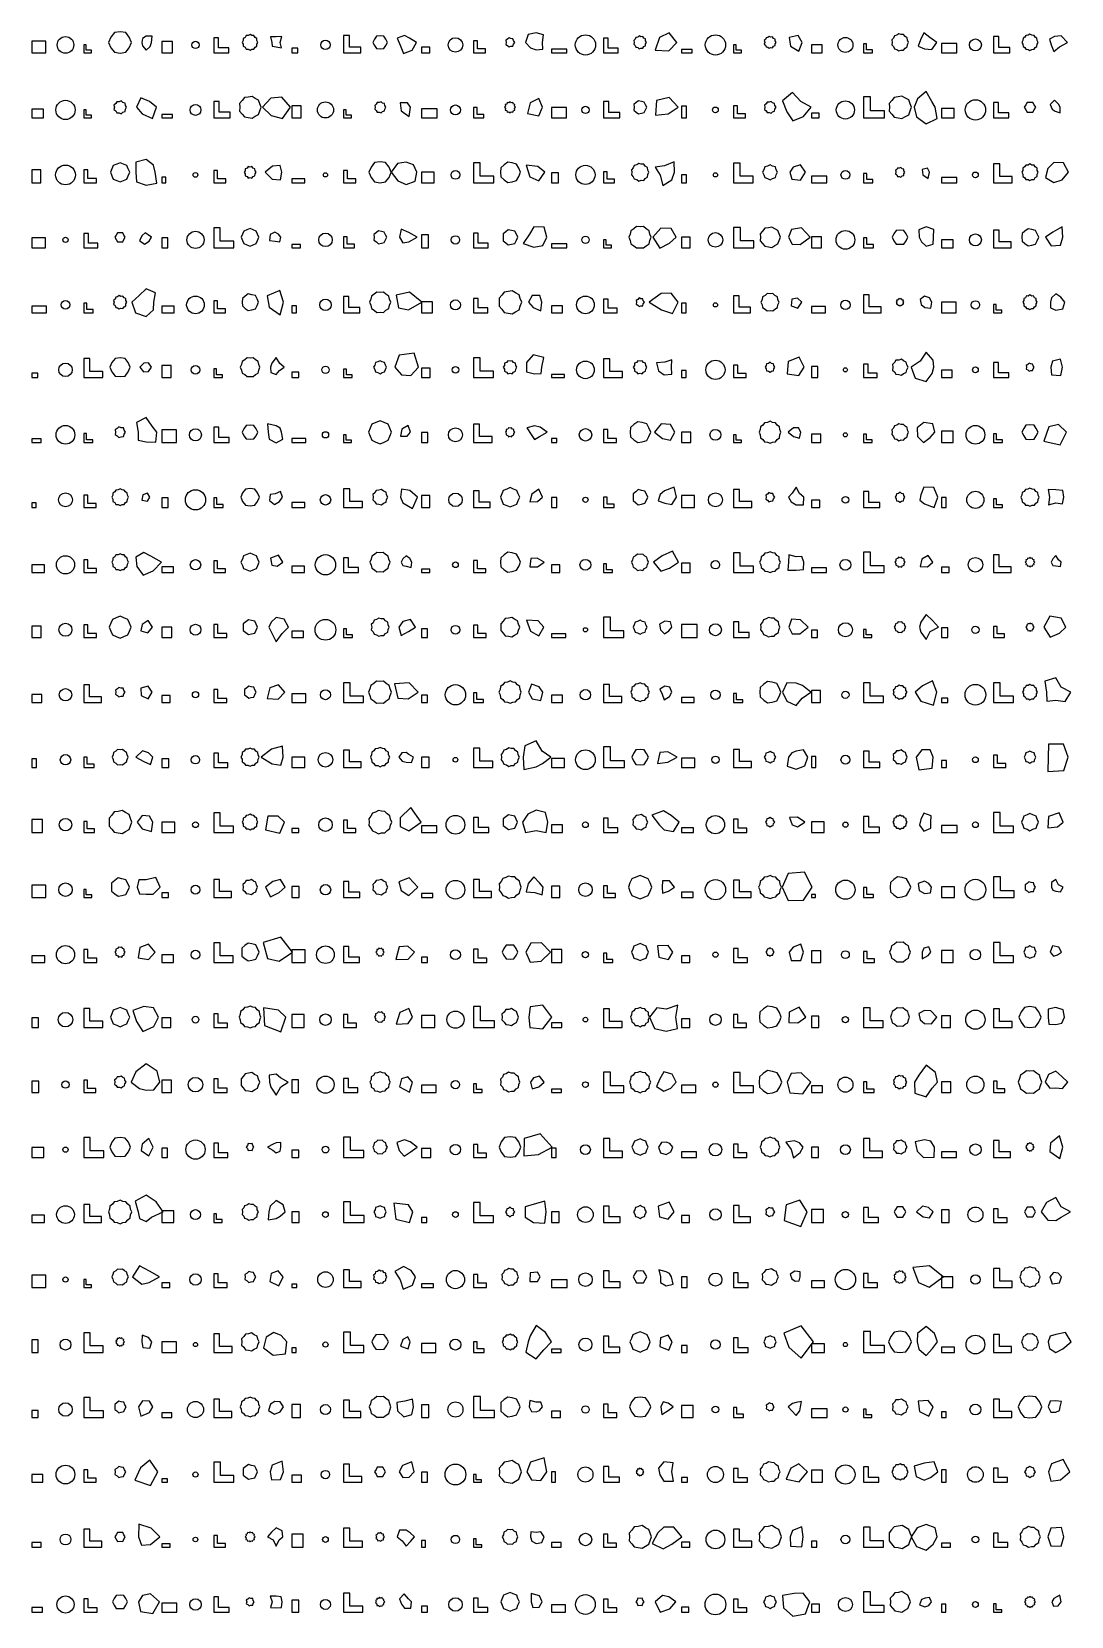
# Model space of a CAD drawing. Header units: metres. Extents: x 0 to 3999, y -16 to 6081.
import ezdxf

# ---------------------------------------------------------------- set-up
doc = ezdxf.new("R2010")
doc.units = ezdxf.units.M

msp = doc.modelspace()

# ---------------------------------------------------------------- linework, layer by layer
for points in [[(0, 6000), (55, 6000), (55, 6045), (0, 6045), (0, 6000)], [(384, 6040), (375.5, 6060.5), (362, 6078.1), (340, 6081), (318, 6078.1), (304.5, 6060.5), (296, 6040), (304.5, 6019.5), (318, 6001.9), (340, 5999), (362, 6001.9), (375.5, 6019.5), (384, 6040)], [(460.6, 6040), (463.2, 6063.2), (440, 6063.4), (425.6, 6054.4), (423.1, 6040), (426.7, 6026.7), (440, 6009.6), (455.5, 6024.5), (460.6, 6040)], [(500, 6000), (542, 6000), (542, 6043), (500, 6043), (500, 6000)], [(700, 6000), (758, 6000), (758, 6019), (719, 6019), (719, 6058), (700, 6058), (700, 6000)], [(870, 6040), (866.1, 6047), (866, 6055), (859.1, 6059.1), (855, 6066), (847, 6066.1), (840, 6070), (833, 6066.1), (825, 6066), (820.9, 6059.1), (814, 6055), (813.9, 6047), (810, 6040), (813.9, 6033), (814, 6025), (820.9, 6020.9), (825, 6014), (833, 6013.9), (840, 6010), (847, 6013.9), (855, 6014), (859.1, 6020.9), (866, 6025), (866.1, 6033), (870, 6040)], [(955.4, 6040), (962.2, 6062.2), (940, 6061.3), (919.2, 6060.8), (923.4, 6040), (924.7, 6024.7), (940, 6023.3), (961.5, 6018.5), (955.4, 6040)], [(1200, 6000), (1266, 6000), (1266, 6022), (1222, 6022), (1222, 6066), (1200, 6066), (1200, 6000)], [(1368, 6040), (1361.7, 6052.5), (1354, 6064.2), (1340, 6065), (1326, 6064.2), (1318.3, 6052.5), (1312, 6040), (1318.3, 6027.5), (1326, 6015.8), (1340, 6015), (1354, 6015.8), (1361.7, 6027.5), (1368, 6040)], [(1480.1, 6040), (1453.2, 6056.6), (1434, 6066.3), (1405.4, 6056.7), (1417.6, 6029.2), (1430.3, 5997.5), (1463.6, 6010.4), (1480.1, 6040)], [(1700, 6000), (1746, 6000), (1746, 6015), (1715, 6015), (1715, 6046), (1700, 6046), (1700, 6000)], [(1858, 6040), (1853.5, 6046.5), (1851.2, 6054.1), (1843.3, 6054.6), (1836, 6057.5), (1830.6, 6051.7), (1823.8, 6047.8), (1825, 6040), (1823.8, 6032.2), (1830.6, 6028.3), (1836, 6022.5), (1843.3, 6025.4), (1851.2, 6025.9), (1853.5, 6033.5), (1858, 6040)], [(1964.4, 6040), (1968.9, 6068.9), (1940, 6076), (1910.3, 6069.7), (1898.9, 6040), (1918.9, 6018.9), (1940, 6010.9), (1966, 6014), (1964.4, 6040)], [(2200, 6000), (2256, 6000), (2256, 6018), (2218, 6018), (2218, 6056), (2200, 6056), (2200, 6000)], [(2365, 6040), (2361.1, 6046.2), (2361, 6053.5), (2354.4, 6056.6), (2350.4, 6062.7), (2343.1, 6061.8), (2336.4, 6064.7), (2330.9, 6060), (2323.6, 6058.9), (2321.5, 6051.9), (2316, 6047), (2318, 6040), (2316, 6033), (2321.5, 6028.1), (2323.6, 6021.1), (2330.9, 6020), (2336.4, 6015.3), (2343.1, 6018.2), (2350.4, 6017.3), (2354.4, 6023.4), (2361, 6026.5), (2361.1, 6033.8), (2365, 6040)], [(2481.2, 6040), (2451.9, 6076.6), (2414.9, 6058.2), (2398.1, 6009.6), (2450.6, 6007.4), (2481.2, 6040)], [(2863, 6040), (2859.2, 6045.6), (2859.3, 6052.4), (2853.1, 6055.1), (2849.6, 6060.9), (2842.8, 6059.8), (2836.7, 6062.8), (2831.7, 6058.2), (2824.9, 6057.4), (2823.2, 6050.8), (2817.9, 6046.5), (2820, 6040), (2817.9, 6033.5), (2823.2, 6029.2), (2824.9, 6022.6), (2831.7, 6021.8), (2836.7, 6017.2), (2842.8, 6020.2), (2849.6, 6019.1), (2853.1, 6024.9), (2859.3, 6027.6), (2859.2, 6034.4), (2863, 6040)], [(2963.5, 6040), (2948.6, 6066.5), (2914.2, 6058.7), (2919, 6024.7), (2951.1, 6005.8), (2963.5, 6040)], [(3373, 6040), (3368.8, 6048.5), (3367.8, 6057.8), (3359.6, 6062.7), (3353.7, 6070), (3344.3, 6069.7), (3335.3, 6072.7), (3327.5, 6067.3), (3318.4, 6064.9), (3314.8, 6056.2), (3308.3, 6049.3), (3310, 6040), (3308.3, 6030.7), (3314.8, 6023.8), (3318.4, 6015.1), (3327.5, 6012.7), (3335.3, 6007.3), (3344.3, 6010.3), (3353.7, 6010), (3359.6, 6017.3), (3367.8, 6022.2), (3368.8, 6031.5), (3373, 6040)], [(3481.7, 6040), (3455.3, 6059.2), (3431.7, 6076.5), (3418.7, 6050.2), (3409.3, 6025.2), (3434.2, 6014.7), (3462.4, 6011.9), (3481.7, 6040)], [(3500, 6000), (3559, 6000), (3559, 6036), (3500, 6036), (3500, 6000)], [(3700, 6000), (3762, 6000), (3762, 6020), (3720, 6020), (3720, 6062), (3700, 6062), (3700, 6000)], [(3871, 6040), (3867, 6047.2), (3866.8, 6055.5), (3859.8, 6059.8), (3855.5, 6066.8), (3847.2, 6067), (3840, 6071), (3832.8, 6067), (3824.5, 6066.8), (3820.2, 6059.8), (3813.2, 6055.5), (3813, 6047.2), (3809, 6040), (3813, 6032.8), (3813.2, 6024.5), (3820.2, 6020.2), (3824.5, 6013.2), (3832.8, 6013), (3840, 6009), (3847.2, 6013), (3855.5, 6013.2), (3859.8, 6020.2), (3866.8, 6024.5), (3867, 6032.8), (3871, 6040)], [(3983.8, 6040), (3959.9, 6065), (3934.7, 6063.1), (3914.5, 6052.3), (3921.4, 6031), (3931.9, 6004.5), (3953.5, 6023.1), (3983.8, 6040)], [(200, 6000), (230, 6000), (230, 6010), (210, 6010), (210, 6030), (200, 6030), (200, 6000)], [(1000, 6000), (1024, 6000), (1024, 6017), (1000, 6017), (1000, 6000)], [(1500, 6000), (1531, 6000), (1531, 6022), (1500, 6022), (1500, 6000)], [(2000, 6000), (2058, 6000), (2058, 6014), (2000, 6014), (2000, 6000)], [(2500, 6000), (2540, 6000), (2540, 6013), (2500, 6013), (2500, 6000)], [(2700, 6000), (2730, 6000), (2730, 6010), (2710, 6010), (2710, 6030), (2700, 6030), (2700, 6000)], [(3000, 6000), (3040, 6000), (3040, 6030), (3000, 6030), (3000, 6000)], [(3200, 6000), (3234, 6000), (3234, 6011), (3211, 6011), (3211, 6034), (3200, 6034), (3200, 6000)], [(365, 5790), (360.7, 5797.5), (359.2, 5806.1), (351, 5809.1), (344.3, 5814.6), (336.2, 5811.7), (327.5, 5811.7), (323.1, 5804.1), (316.5, 5798.6), (318, 5790), (316.5, 5781.4), (323.1, 5775.9), (327.5, 5768.3), (336.2, 5768.3), (344.3, 5765.4), (351, 5770.9), (359.2, 5773.9), (360.7, 5782.5), (365, 5790)], [(480.4, 5790), (453, 5812.5), (419.2, 5826), (403.3, 5790), (425.3, 5764.5), (465.1, 5746.5), (480.4, 5790)], [(700, 5750), (763, 5750), (763, 5771), (721, 5771), (721, 5813), (700, 5813), (700, 5750)], [(883, 5790), (877.6, 5803.7), (872.9, 5817.6), (860, 5824.6), (847.5, 5832.3), (833.1, 5829.4), (818.5, 5827.2), (809.4, 5815.7), (799.6, 5804.7), (800, 5790), (799.6, 5775.3), (809.4, 5764.3), (818.5, 5752.8), (833.1, 5750.6), (847.5, 5747.7), (860, 5755.4), (872.9, 5762.4), (877.6, 5776.3), (883, 5790)], [(995.4, 5790), (962.2, 5828.5), (919.7, 5825.2), (888.1, 5790), (921.7, 5758.3), (965, 5746.6), (995.4, 5790)], [(1000, 5750), (1037, 5750), (1037, 5796), (1000, 5796), (1000, 5750)], [(1362, 5790), (1357.9, 5796.5), (1356.9, 5804.1), (1349.5, 5806.5), (1343.8, 5811.7), (1336.7, 5808.7), (1329, 5809.1), (1325.4, 5802.2), (1319.3, 5797.5), (1321, 5790), (1319.3, 5782.5), (1325.4, 5777.8), (1329, 5770.9), (1336.7, 5771.3), (1343.8, 5768.3), (1349.5, 5773.5), (1356.9, 5775.9), (1357.9, 5783.5), (1362, 5790)], [(1457.3, 5790), (1445.7, 5807.6), (1416.7, 5806.9), (1421.1, 5776.3), (1451.5, 5754.7), (1457.3, 5790)], [(1861, 5790), (1857.4, 5794.7), (1858.2, 5800.5), (1852.7, 5802.7), (1850.5, 5808.2), (1844.7, 5807.4), (1840, 5811), (1835.3, 5807.4), (1829.5, 5808.2), (1827.3, 5802.7), (1821.8, 5800.5), (1822.6, 5794.7), (1819, 5790), (1822.6, 5785.3), (1821.8, 5779.5), (1827.3, 5777.3), (1829.5, 5771.8), (1835.3, 5772.6), (1840, 5769), (1844.7, 5772.6), (1850.5, 5771.8), (1852.7, 5777.3), (1858.2, 5779.5), (1857.4, 5785.3), (1861, 5790)], [(1964.4, 5790), (1951.2, 5824.4), (1917, 5806.7), (1907.2, 5766.2), (1950.5, 5757.7), (1964.4, 5790)], [(2200, 5750), (2262, 5750), (2262, 5770), (2220, 5770), (2220, 5812), (2200, 5812), (2200, 5750)], [(2366, 5790), (2360.7, 5800), (2356.2, 5810.3), (2345.1, 5812.4), (2334.2, 5815.3), (2325.7, 5808), (2316.6, 5801.3), (2317, 5790), (2316.6, 5778.7), (2325.7, 5772), (2334.2, 5764.7), (2345.1, 5767.6), (2356.2, 5769.7), (2360.7, 5780), (2366, 5790)], [(2487.2, 5790), (2452.2, 5827.5), (2403.2, 5816.8), (2399.2, 5760.4), (2447.9, 5765.6), (2487.2, 5790)], [(2500, 5750), (2519, 5750), (2519, 5794), (2500, 5794), (2500, 5750)], [(2700, 5750), (2746, 5750), (2746, 5765), (2715, 5765), (2715, 5796), (2700, 5796), (2700, 5750)], [(2863, 5790), (2858.8, 5796.8), (2857.6, 5804.8), (2850, 5807.3), (2844, 5812.7), (2836.5, 5809.7), (2828.5, 5809.9), (2824.7, 5802.9), (2818.4, 5797.9), (2820, 5790), (2818.4, 5782.1), (2824.7, 5777.1), (2828.5, 5770.1), (2836.5, 5770.3), (2844, 5767.3), (2850, 5772.7), (2857.6, 5775.2), (2858.8, 5783.2), (2863, 5790)], [(2998.5, 5790), (2958, 5812.6), (2927.1, 5846.6), (2888.6, 5814.8), (2905.2, 5773.3), (2928.1, 5738), (2968.2, 5754.6), (2998.5, 5790)], [(3200, 5750), (3280, 5750), (3280, 5776), (3226, 5776), (3226, 5830), (3200, 5830), (3200, 5750)], [(3384, 5790), (3378.5, 5804), (3373.7, 5818.3), (3360.5, 5825.5), (3347.6, 5833.3), (3332.9, 5830.4), (3318, 5828.1), (3308.6, 5816.4), (3298.7, 5805), (3299, 5790), (3298.7, 5775), (3308.6, 5763.6), (3318, 5751.9), (3332.9, 5749.6), (3347.6, 5746.7), (3360.5, 5754.5), (3373.7, 5761.7), (3378.5, 5776), (3384, 5790)], [(3475.6, 5790), (3462.7, 5812.7), (3440, 5851.3), (3407.1, 5822.9), (3394.4, 5790), (3403.9, 5753.9), (3440, 5726.3), (3483.4, 5746.6), (3475.6, 5790)], [(3700, 5750), (3759, 5750), (3759, 5769), (3719, 5769), (3719, 5809), (3700, 5809), (3700, 5750)], [(3862, 5790), (3856.5, 5799.5), (3851, 5809.1), (3840, 5809), (3829, 5809.1), (3823.5, 5799.5), (3818, 5790), (3823.5, 5780.5), (3829, 5770.9), (3840, 5771), (3851, 5770.9), (3856.5, 5780.5), (3862, 5790)], [(3956.5, 5790), (3950.1, 5802.7), (3933.7, 5817.8), (3917, 5801.1), (3925.7, 5783.1), (3936.6, 5775.2), (3956.6, 5769.2), (3956.5, 5790)], [(0, 5750), (46, 5750), (46, 5783), (0, 5783), (0, 5750)], [(200, 5750), (230, 5750), (230, 5760), (210, 5760), (210, 5780), (200, 5780), (200, 5750)], [(500, 5750), (542, 5750), (542, 5762), (500, 5762), (500, 5750)], [(1200, 5750), (1230, 5750), (1230, 5760), (1210, 5760), (1210, 5780), (1200, 5780), (1200, 5750)], [(1500, 5750), (1560, 5750), (1560, 5784), (1500, 5784), (1500, 5750)], [(1700, 5750), (1739, 5750), (1739, 5763), (1713, 5763), (1713, 5789), (1700, 5789), (1700, 5750)], [(2000, 5750), (2057, 5750), (2057, 5789), (2000, 5789), (2000, 5750)], [(3000, 5750), (3029, 5750), (3029, 5767), (3000, 5767), (3000, 5750)], [(3500, 5750), (3548, 5750), (3548, 5786), (3500, 5786), (3500, 5750)], [(0, 5500), (35, 5500), (35, 5549), (0, 5549), (0, 5500)], [(200, 5500), (249, 5500), (249, 5516), (216, 5516), (216, 5549), (200, 5549), (200, 5500)], [(377, 5540), (371.4, 5553), (366.2, 5566.2), (353, 5571.4), (340, 5577), (327, 5571.4), (313.8, 5566.2), (308.6, 5553), (303, 5540), (308.6, 5527), (313.8, 5513.8), (327, 5508.6), (340, 5503), (353, 5508.6), (366.2, 5513.8), (371.4, 5527), (377, 5540)], [(475.2, 5540), (468, 5568), (440, 5588.7), (401.1, 5578.9), (400.9, 5540), (403.2, 5503.2), (440, 5490.6), (481.7, 5498.3), (475.2, 5540)], [(863, 5540), (859, 5546.2), (858.6, 5553.5), (851.8, 5556.2), (847.1, 5561.9), (840, 5560), (832.9, 5561.9), (828.2, 5556.2), (821.4, 5553.5), (821, 5546.2), (817, 5540), (821, 5533.8), (821.4, 5526.5), (828.2, 5523.8), (832.9, 5518.1), (840, 5520), (847.1, 5518.1), (851.8, 5523.8), (858.6, 5526.5), (859, 5533.8), (863, 5540)], [(961.6, 5540), (955.4, 5566.7), (926.7, 5563), (898, 5540), (925, 5514.1), (956.8, 5510.9), (961.6, 5540)], [(1383, 5540), (1374.6, 5560), (1361.5, 5577.2), (1340, 5580), (1318.5, 5577.2), (1305.4, 5560), (1297, 5540), (1305.4, 5520), (1318.5, 5502.8), (1340, 5500), (1361.5, 5502.8), (1374.6, 5520), (1383, 5540)], [(1481.6, 5540), (1468.7, 5568.7), (1440, 5579.6), (1406.7, 5573.3), (1382.9, 5540), (1407.8, 5507.8), (1440, 5493.6), (1474.7, 5505.3), (1481.6, 5540)], [(1700, 5500), (1777, 5500), (1777, 5525), (1725, 5525), (1725, 5577), (1700, 5577), (1700, 5500)], [(1880, 5540), (1873.3, 5556.1), (1864.9, 5571.3), (1848.2, 5576.1), (1831.1, 5579), (1816.9, 5568.9), (1804, 5557.4), (1803, 5540), (1804, 5522.6), (1816.9, 5511.1), (1831.1, 5501), (1848.2, 5503.9), (1864.9, 5508.7), (1873.3, 5523.9), (1880, 5540)], [(1974.3, 5540), (1947.2, 5562.2), (1901.6, 5567.9), (1915.5, 5522.2), (1950.7, 5507.2), (1974.3, 5540)], [(2374, 5540), (2369.7, 5548.7), (2368.6, 5558.4), (2360.3, 5563.4), (2354.1, 5570.9), (2344.4, 5570.7), (2335.2, 5573.7), (2327.1, 5568.2), (2317.7, 5565.7), (2313.9, 5556.8), (2307.4, 5549.6), (2309, 5540), (2307.4, 5530.4), (2313.9, 5523.2), (2317.7, 5514.3), (2327.1, 5511.8), (2335.2, 5506.3), (2344.4, 5509.3), (2354.1, 5509.1), (2360.3, 5516.6), (2368.6, 5521.6), (2369.7, 5531.3), (2374, 5540)], [(2472.9, 5540), (2471.7, 5579.7), (2434.4, 5564.6), (2398, 5560.2), (2417.9, 5529.4), (2428.3, 5488.9), (2462.6, 5511.6), (2472.9, 5540)], [(2700, 5500), (2775, 5500), (2775, 5525), (2725, 5525), (2725, 5575), (2700, 5575), (2700, 5500)], [(2869, 5540), (2864, 5549.9), (2860.5, 5560.5), (2849.9, 5564), (2840, 5569), (2830.1, 5564), (2819.5, 5560.5), (2816, 5549.9), (2811, 5540), (2816, 5530.1), (2819.5, 5519.5), (2830.1, 5516), (2840, 5511), (2849.9, 5516), (2860.5, 5519.5), (2864, 5530.1), (2869, 5540)], [(2976.7, 5540), (2956.6, 5568.7), (2928.7, 5559.5), (2915.9, 5540), (2924.5, 5513.2), (2957.2, 5510.2), (2976.7, 5540)], [(3359, 5540), (3355, 5545.5), (3354.6, 5552.2), (3348, 5553.9), (3343.3, 5558.7), (3337.2, 5555.8), (3330.5, 5556.5), (3327.7, 5550.3), (3322.1, 5546.5), (3324, 5540), (3322.1, 5533.5), (3327.7, 5529.7), (3330.5, 5523.5), (3337.2, 5524.2), (3343.3, 5521.3), (3348, 5526.1), (3354.6, 5527.8), (3355, 5534.5), (3359, 5540)], [(3453.9, 5540), (3445.4, 5556.5), (3424.7, 5551.1), (3427.2, 5530.7), (3447.7, 5516.3), (3453.9, 5540)], [(3700, 5500), (3772, 5500), (3772, 5524), (3724, 5524), (3724, 5572), (3700, 5572), (3700, 5500)], [(3872, 5540), (3868, 5547.5), (3867.7, 5556), (3860.5, 5560.5), (3856, 5567.7), (3847.5, 5568), (3840, 5572), (3832.5, 5568), (3824, 5567.7), (3819.5, 5560.5), (3812.3, 5556), (3812, 5547.5), (3808, 5540), (3812, 5532.5), (3812.3, 5524), (3819.5, 5519.5), (3824, 5512.3), (3832.5, 5512), (3840, 5508), (3847.5, 5512), (3856, 5512.3), (3860.5, 5519.5), (3867.7, 5524), (3868, 5532.5), (3872, 5540)], [(3988.5, 5540), (3968.6, 5575.9), (3931.3, 5578.2), (3908.9, 5555), (3899, 5520.3), (3931.1, 5501), (3963.2, 5510.9), (3988.5, 5540)], [(500, 5500), (516, 5500), (516, 5521), (500, 5521), (500, 5500)], [(700, 5500), (747, 5500), (747, 5515), (715, 5515), (715, 5547), (700, 5547), (700, 5500)], [(1000, 5500), (1051, 5500), (1051, 5515), (1000, 5515), (1000, 5500)], [(1200, 5500), (1247, 5500), (1247, 5515), (1215, 5515), (1215, 5547), (1200, 5547), (1200, 5500)], [(1500, 5500), (1548, 5500), (1548, 5540), (1500, 5540), (1500, 5500)], [(2000, 5500), (2026, 5500), (2026, 5538), (2000, 5538), (2000, 5500)], [(2200, 5500), (2242, 5500), (2242, 5514), (2214, 5514), (2214, 5542), (2200, 5542), (2200, 5500)], [(2500, 5500), (2519, 5500), (2519, 5530), (2500, 5530), (2500, 5500)], [(3000, 5500), (3058, 5500), (3058, 5525), (3000, 5525), (3000, 5500)], [(3200, 5500), (3236, 5500), (3236, 5512), (3212, 5512), (3212, 5536), (3200, 5536), (3200, 5500)], [(3500, 5500), (3558, 5500), (3558, 5520), (3500, 5520), (3500, 5500)], [(200, 5250), (255, 5250), (255, 5268), (218, 5268), (218, 5305), (200, 5305), (200, 5250)], [(360, 5290), (354.7, 5298.5), (350, 5307.3), (340, 5307), (330, 5307.3), (325.3, 5298.5), (320, 5290), (325.3, 5281.5), (330, 5272.7), (340, 5273), (350, 5272.7), (354.7, 5281.5), (360, 5290)], [(460.4, 5290), (448, 5300), (436.2, 5306.8), (424.5, 5297.5), (414.4, 5277.7), (433.9, 5263.1), (451.6, 5275.5), (460.4, 5290)], [(700, 5250), (777, 5250), (777, 5275), (725, 5275), (725, 5327), (700, 5327), (700, 5250)], [(874, 5290), (868.6, 5301.9), (864, 5314), (851.9, 5318.6), (840, 5324), (828.1, 5318.6), (816, 5314), (811.4, 5301.9), (806, 5290), (811.4, 5278.1), (816, 5266), (828.1, 5261.4), (840, 5256), (851.9, 5261.4), (864, 5266), (868.6, 5278.1), (874, 5290)], [(958.7, 5290), (949.8, 5302.3), (935.6, 5309.3), (917, 5301.1), (914.1, 5277.5), (936.7, 5275.6), (954.3, 5272.1), (958.7, 5290)], [(1366, 5290), (1360.7, 5300), (1356.2, 5310.3), (1345.1, 5312.4), (1334.2, 5315.3), (1325.7, 5308), (1316.6, 5301.3), (1317, 5290), (1316.6, 5278.7), (1325.7, 5272), (1334.2, 5264.7), (1345.1, 5267.6), (1356.2, 5269.7), (1360.7, 5280), (1366, 5290)], [(1483.3, 5290), (1450.3, 5307.8), (1421.8, 5321.6), (1414.8, 5290), (1427.5, 5268.3), (1450.1, 5272.4), (1483.3, 5290)], [(1700, 5250), (1756, 5250), (1756, 5268), (1718, 5268), (1718, 5306), (1700, 5306), (1700, 5250)], [(1870, 5290), (1864.3, 5301.7), (1858.7, 5313.5), (1846, 5316.3), (1833.3, 5319.2), (1823.2, 5311.1), (1813, 5303), (1813, 5290), (1813, 5277), (1823.2, 5268.9), (1833.3, 5260.8), (1846, 5263.7), (1858.7, 5266.5), (1864.3, 5278.3), (1870, 5290)], [(1981.1, 5290), (1970.7, 5328.4), (1930.9, 5329.8), (1915.2, 5301.9), (1890.5, 5266.2), (1931.5, 5252.6), (1965.7, 5257.8), (1981.1, 5290)], [(2383, 5290), (2378, 5302.4), (2374.8, 5315.3), (2363.5, 5322.4), (2353.3, 5330.9), (2340, 5330), (2326.7, 5330.9), (2316.5, 5322.4), (2305.2, 5315.3), (2302, 5302.4), (2297, 5290), (2302, 5277.6), (2305.2, 5264.7), (2316.5, 5257.6), (2326.7, 5249.1), (2340, 5250), (2353.3, 5249.1), (2363.5, 5257.6), (2374.8, 5264.7), (2378, 5277.6), (2383, 5290)], [(2478.6, 5290), (2459.6, 5323.9), (2419.4, 5325.7), (2388.7, 5290), (2416.2, 5248.7), (2453.1, 5267.3), (2478.6, 5290)], [(2700, 5250), (2778, 5250), (2778, 5276), (2726, 5276), (2726, 5328), (2700, 5328), (2700, 5250)], [(2880, 5290), (2874.8, 5302.7), (2870.6, 5315.7), (2858.5, 5322), (2846.9, 5329.4), (2833.6, 5326.4), (2820, 5324.6), (2811.7, 5313.8), (2802.4, 5303.7), (2803, 5290), (2802.4, 5276.3), (2811.7, 5266.2), (2820, 5255.4), (2833.6, 5253.6), (2846.9, 5250.6), (2858.5, 5258), (2870.6, 5264.3), (2874.8, 5277.3), (2880, 5290)], [(2994.3, 5290), (2960.7, 5325.8), (2923, 5319.5), (2910.9, 5290), (2924.6, 5263.4), (2956.3, 5261.9), (2994.3, 5290)], [(3370, 5290), (3363.4, 5303.5), (3355, 5316), (3340, 5317), (3325, 5316), (3316.6, 5303.5), (3310, 5290), (3316.6, 5276.5), (3325, 5264), (3340, 5263), (3355, 5264), (3363.4, 5276.5), (3370, 5290)], [(3469.4, 5290), (3469.9, 5319.9), (3440, 5330.8), (3411.9, 5318.1), (3413.4, 5290), (3422.6, 5272.6), (3440, 5255.9), (3467, 5263), (3469.4, 5290)], [(3700, 5250), (3768, 5250), (3768, 5272), (3722, 5272), (3722, 5318), (3700, 5318), (3700, 5250)], [(3874, 5290), (3867.9, 5303.5), (3861.2, 5316.6), (3846.9, 5320.2), (3832.4, 5323.1), (3820.7, 5314.2), (3809.4, 5304.8), (3809, 5290), (3809.4, 5275.2), (3820.7, 5265.8), (3832.4, 5256.9), (3846.9, 5259.8), (3861.2, 5263.4), (3867.9, 5276.5), (3874, 5290)], [(3966.8, 5290), (3963.2, 5330.2), (3928.4, 5310.1), (3899.5, 5290), (3920.8, 5256.7), (3957.8, 5259.2), (3966.8, 5290)], [(0, 5250), (53, 5250), (53, 5288), (0, 5288), (0, 5250)], [(500, 5250), (524, 5250), (524, 5288), (500, 5288), (500, 5250)], [(1000, 5250), (1034, 5250), (1034, 5262), (1000, 5262), (1000, 5250)], [(1200, 5250), (1242, 5250), (1242, 5264), (1214, 5264), (1214, 5292), (1200, 5292), (1200, 5250)], [(1500, 5250), (1526, 5250), (1526, 5300), (1500, 5300), (1500, 5250)], [(2000, 5250), (2058, 5250), (2058, 5265), (2000, 5265), (2000, 5250)], [(2200, 5250), (2230, 5250), (2230, 5260), (2210, 5260), (2210, 5280), (2200, 5280), (2200, 5250)], [(2500, 5250), (2533, 5250), (2533, 5290), (2500, 5290), (2500, 5250)], [(3000, 5250), (3038, 5250), (3038, 5292), (3000, 5292), (3000, 5250)], [(3200, 5250), (3238, 5250), (3238, 5262), (3212, 5262), (3212, 5288), (3200, 5288), (3200, 5250)], [(3500, 5250), (3545, 5250), (3545, 5280), (3500, 5280), (3500, 5250)], [(366, 5040), (362.1, 5046.5), (361.9, 5054.1), (355.1, 5057.4), (350.8, 5063.7), (343.3, 5062.8), (336.3, 5065.7), (330.4, 5060.9), (323, 5059.6), (320.7, 5052.4), (315.1, 5047.3), (317, 5040), (315.1, 5032.7), (320.7, 5027.6), (323, 5020.4), (330.4, 5019.1), (336.3, 5014.3), (343.3, 5017.2), (350.8, 5016.3), (355.1, 5022.6), (361.9, 5025.9), (362.1, 5033.5), (366, 5040)], [(470.2, 5040), (476, 5076), (440, 5091.9), (413.9, 5066.1), (385.3, 5040), (399.7, 4999.7), (440, 4985.8), (468.9, 5011.1), (470.2, 5040)], [(873, 5040), (867, 5053), (860.6, 5065.8), (846.7, 5069.2), (832.7, 5072.2), (821.3, 5063.5), (810.3, 5054.3), (810, 5040), (810.3, 5025.7), (821.3, 5016.5), (832.7, 5007.8), (846.7, 5010.8), (860.6, 5014.2), (867, 5027), (873, 5040)], [(968.5, 5040), (954.5, 5084.7), (905.5, 5065), (913.9, 5021), (955.8, 4991.4), (968.5, 5040)], [(1200, 5000), (1262, 5000), (1262, 5020), (1220, 5020), (1220, 5062), (1200, 5062), (1200, 5000)], [(1381, 5040), (1376.1, 5051.7), (1373.2, 5064.1), (1362.3, 5070.7), (1352.7, 5079), (1340, 5078), (1327.3, 5079), (1317.7, 5070.7), (1306.8, 5064.1), (1303.9, 5051.7), (1299, 5040), (1303.9, 5028.3), (1306.8, 5015.9), (1317.7, 5009.3), (1327.3, 5001), (1340, 5002), (1352.7, 5001), (1362.3, 5009.3), (1373.2, 5015.9), (1376.1, 5028.3), (1381, 5040)], [(1500.7, 5040), (1452.8, 5079.5), (1402.3, 5067.4), (1410.5, 5018.6), (1449.6, 5010.4), (1500.7, 5040)], [(1885, 5040), (1879.5, 5054.4), (1874.5, 5068.9), (1861, 5076.4), (1847.8, 5084.3), (1832.7, 5081.4), (1817.5, 5079), (1807.8, 5067), (1797.7, 5055.4), (1798, 5040), (1797.7, 5024.6), (1807.8, 5013), (1817.5, 5001), (1832.7, 4998.6), (1847.8, 4995.7), (1861, 5003.6), (1874.5, 5011.1), (1879.5, 5025.6), (1885, 5040)], [(1962, 5040), (1955.1, 5066.2), (1924.7, 5066.5), (1911.6, 5040), (1928.4, 5020), (1959, 5007.1), (1962, 5040)], [(2486.8, 5040), (2460.3, 5075.1), (2420.7, 5073.4), (2375.3, 5040), (2423, 5010.6), (2464.6, 4997.4), (2486.8, 5040)], [(2700, 5000), (2765, 5000), (2765, 5021), (2721, 5021), (2721, 5065), (2700, 5065), (2700, 5000)], [(2875, 5040), (2870.4, 5049.9), (2868.3, 5060.6), (2858.8, 5065.9), (2850.8, 5073.3), (2840, 5072), (2829.2, 5073.3), (2821.2, 5065.9), (2811.7, 5060.6), (2809.6, 5049.9), (2805, 5040), (2809.6, 5030.1), (2811.7, 5019.4), (2821.2, 5014.1), (2829.2, 5006.7), (2840, 5008), (2850.8, 5006.7), (2858.8, 5014.1), (2868.3, 5019.4), (2870.4, 5030.1), (2875, 5040)], [(3200, 5000), (3268, 5000), (3268, 5022), (3222, 5022), (3222, 5068), (3200, 5068), (3200, 5000)], [(3461.9, 5040), (3453.7, 5057.1), (3434.6, 5063.8), (3417.2, 5051), (3421.1, 5030.9), (3435.4, 5019.7), (3458, 5017.4), (3461.9, 5040)], [(3868, 5040), (3864.1, 5046.5), (3864.2, 5054), (3857.7, 5057.7), (3854, 5064.2), (3846.5, 5064.1), (3840, 5068), (3833.5, 5064.1), (3826, 5064.2), (3822.3, 5057.7), (3815.8, 5054), (3815.9, 5046.5), (3812, 5040), (3815.9, 5033.5), (3815.8, 5026), (3822.3, 5022.3), (3826, 5015.8), (3833.5, 5015.9), (3840, 5012), (3846.5, 5015.9), (3854, 5015.8), (3857.7, 5022.3), (3864.2, 5026), (3864.1, 5033.5), (3868, 5040)], [(3974.6, 5040), (3959.2, 5059.2), (3940, 5071.9), (3922.9, 5057.1), (3918.6, 5040), (3918.3, 5018.3), (3940, 5010.1), (3965.7, 5014.3), (3974.6, 5040)], [(0, 5000), (57, 5000), (57, 5025), (0, 5025), (0, 5000)], [(200, 5000), (237, 5000), (237, 5012), (212, 5012), (212, 5037), (200, 5037), (200, 5000)], [(500, 5000), (548, 5000), (548, 5025), (500, 5025), (500, 5000)], [(700, 5000), (746, 5000), (746, 5015), (715, 5015), (715, 5046), (700, 5046), (700, 5000)], [(1000, 5000), (1018, 5000), (1018, 5026), (1000, 5026), (1000, 5000)], [(1500, 5000), (1542, 5000), (1542, 5042), (1500, 5042), (1500, 5000)], [(1700, 5000), (1754, 5000), (1754, 5018), (1718, 5018), (1718, 5054), (1700, 5054), (1700, 5000)], [(2000, 5000), (2042, 5000), (2042, 5026), (2000, 5026), (2000, 5000)], [(2200, 5000), (2252, 5000), (2252, 5017), (2217, 5017), (2217, 5052), (2200, 5052), (2200, 5000)], [(2357, 5040), (2352.6, 5046.1), (2350.6, 5053.3), (2343.1, 5053.6), (2336.2, 5056.6), (2331.3, 5050.9), (2324.7, 5047.4), (2326, 5040), (2324.7, 5032.6), (2331.3, 5029.1), (2336.2, 5023.4), (2343.1, 5026.4), (2350.6, 5026.7), (2352.6, 5033.9), (2357, 5040)], [(2500, 5000), (2517, 5000), (2517, 5037), (2500, 5037), (2500, 5000)], [(2962.5, 5040), (2945.2, 5056.1), (2923.7, 5051.9), (2920.9, 5026.1), (2947.5, 5017), (2962.5, 5040)], [(3000, 5000), (3053, 5000), (3053, 5024), (3000, 5024), (3000, 5000)], [(3355, 5040), (3351.6, 5043.1), (3353, 5047.5), (3348.5, 5048.5), (3347.5, 5053), (3343.1, 5051.6), (3340, 5055), (3336.9, 5051.6), (3332.5, 5053), (3331.5, 5048.5), (3327, 5047.5), (3328.4, 5043.1), (3325, 5040), (3328.4, 5036.9), (3327, 5032.5), (3331.5, 5031.5), (3332.5, 5027), (3336.9, 5028.4), (3340, 5025), (3343.1, 5028.4), (3347.5, 5027), (3348.5, 5031.5), (3353, 5032.5), (3351.6, 5036.9), (3355, 5040)], [(3500, 5000), (3556, 5000), (3556, 5041), (3500, 5041), (3500, 5000)], [(3700, 5000), (3732, 5000), (3732, 5010), (3710, 5010), (3710, 5032), (3700, 5032), (3700, 5000)], [(200, 4750), (274, 4750), (274, 4774), (224, 4774), (224, 4824), (200, 4824), (200, 4750)], [(379, 4790), (371.2, 4808), (359.5, 4823.8), (340, 4826), (320.5, 4823.8), (308.8, 4808), (301, 4790), (308.8, 4772), (320.5, 4756.2), (340, 4754), (359.5, 4756.2), (371.2, 4772), (379, 4790)], [(878, 4790), (873.3, 4800.8), (870.7, 4812.3), (860.6, 4818.3), (851.7, 4826.1), (840, 4825), (828.3, 4826.1), (819.4, 4818.3), (809.3, 4812.3), (806.7, 4800.8), (802, 4790), (806.7, 4779.2), (809.3, 4767.7), (819.4, 4761.7), (828.3, 4753.9), (840, 4755), (851.7, 4753.9), (860.6, 4761.7), (870.7, 4767.7), (873.3, 4779.2), (878, 4790)], [(970.8, 4790), (954.8, 4804.8), (940, 4827.4), (924.3, 4805.7), (919.2, 4790), (920.4, 4770.4), (940, 4761.8), (953, 4777), (970.8, 4790)], [(1487.3, 4790), (1471.2, 4844), (1413.3, 4836.2), (1396.3, 4790), (1422.9, 4760.4), (1458.4, 4758.2), (1487.3, 4790)], [(1700, 4750), (1776, 4750), (1776, 4775), (1725, 4775), (1725, 4826), (1700, 4826), (1700, 4750)], [(1962.7, 4790), (1969.6, 4827.2), (1929.2, 4837.5), (1903.3, 4807.7), (1903.3, 4772.3), (1934.3, 4765.1), (1959.2, 4765.9), (1962.7, 4790)], [(2200, 4750), (2272, 4750), (2272, 4774), (2224, 4774), (2224, 4822), (2200, 4822), (2200, 4750)], [(2460.9, 4790), (2462.7, 4818.5), (2435.5, 4809.8), (2403.5, 4807.6), (2411.1, 4776.1), (2433.4, 4761), (2461.7, 4762.8), (2460.9, 4790)], [(2971.5, 4790), (2952.6, 4828.7), (2910.4, 4811.5), (2905.5, 4764.9), (2950.3, 4758.4), (2971.5, 4790)], [(3371, 4790), (3366.3, 4799.6), (3363.7, 4809.9), (3354, 4814.2), (3345.4, 4820.5), (3335.1, 4817.6), (3324.5, 4816.8), (3318.6, 4808), (3310.9, 4800.6), (3312, 4790), (3310.9, 4779.4), (3318.6, 4772), (3324.5, 4763.2), (3335.1, 4762.4), (3345.4, 4759.5), (3354, 4765.8), (3363.7, 4770.1), (3366.3, 4780.4), (3371, 4790)], [(3470.4, 4790), (3467.2, 4817.2), (3440, 4847.4), (3417, 4813), (3382.4, 4790), (3397.8, 4747.8), (3440, 4734.8), (3463.7, 4766.3), (3470.4, 4790)], [(3964.6, 4790), (3957.6, 4820.5), (3926.5, 4813.4), (3919.9, 4790), (3923.3, 4761), (3958.4, 4758), (3964.6, 4790)], [(0, 4750), (23, 4750), (23, 4767), (0, 4767), (0, 4750)], [(461.2, 4790), (449.6, 4806.6), (431.3, 4805.1), (416.5, 4790), (429.8, 4772.4), (449.3, 4773.9), (461.2, 4790)], [(500, 4750), (537, 4750), (537, 4797), (500, 4797), (500, 4750)], [(700, 4750), (734, 4750), (734, 4761), (711, 4761), (711, 4784), (700, 4784), (700, 4750)], [(1000, 4750), (1028, 4750), (1028, 4771), (1000, 4771), (1000, 4750)], [(1200, 4750), (1233, 4750), (1233, 4761), (1211, 4761), (1211, 4783), (1200, 4783), (1200, 4750)], [(1365, 4790), (1360.3, 4798.4), (1357.7, 4807.7), (1348.4, 4810.3), (1340, 4815), (1331.6, 4810.3), (1322.3, 4807.7), (1319.7, 4798.4), (1315, 4790), (1319.7, 4781.6), (1322.3, 4772.3), (1331.6, 4769.7), (1340, 4765), (1348.4, 4769.7), (1357.7, 4772.3), (1360.3, 4781.6), (1365, 4790)], [(1500, 4750), (1533, 4750), (1533, 4787), (1500, 4787), (1500, 4750)], [(1866, 4790), (1861.9, 4797.1), (1861, 4805.3), (1853.5, 4808.6), (1848, 4814.7), (1840, 4813), (1832, 4814.7), (1826.5, 4808.6), (1819, 4805.3), (1818.1, 4797.1), (1814, 4790), (1818.1, 4782.9), (1819, 4774.7), (1826.5, 4771.4), (1832, 4765.3), (1840, 4767), (1848, 4765.3), (1853.5, 4771.4), (1861, 4774.7), (1861.9, 4782.9), (1866, 4790)], [(2000, 4750), (2050, 4750), (2050, 4762), (2000, 4762), (2000, 4750)], [(2366, 4790), (2361.9, 4797.1), (2361, 4805.3), (2353.5, 4808.6), (2348, 4814.7), (2340, 4813), (2332, 4814.7), (2326.5, 4808.6), (2319, 4805.3), (2318.1, 4797.1), (2314, 4790), (2318.1, 4782.9), (2319, 4774.7), (2326.5, 4771.4), (2332, 4765.3), (2340, 4767), (2348, 4765.3), (2353.5, 4771.4), (2361, 4774.7), (2361.9, 4782.9), (2366, 4790)], [(2500, 4750), (2517, 4750), (2517, 4778), (2500, 4778), (2500, 4750)], [(2700, 4750), (2748, 4750), (2748, 4766), (2716, 4766), (2716, 4798), (2700, 4798), (2700, 4750)], [(2859, 4790), (2854.8, 4796.1), (2853.4, 4803.4), (2846.1, 4804.8), (2840, 4809), (2833.9, 4804.8), (2826.6, 4803.4), (2825.2, 4796.1), (2821, 4790), (2825.2, 4783.9), (2826.6, 4776.6), (2833.9, 4775.2), (2840, 4771), (2846.1, 4775.2), (2853.4, 4776.6), (2854.8, 4783.9), (2859, 4790)], [(3000, 4750), (3024, 4750), (3024, 4793), (3000, 4793), (3000, 4750)], [(3200, 4750), (3252, 4750), (3252, 4767), (3217, 4767), (3217, 4802), (3200, 4802), (3200, 4750)], [(3500, 4750), (3540, 4750), (3540, 4779), (3500, 4779), (3500, 4750)], [(3700, 4750), (3758, 4750), (3758, 4769), (3719, 4769), (3719, 4808), (3700, 4808), (3700, 4750)], [(3856, 4790), (3851.7, 4795.6), (3850, 4802.5), (3842.9, 4802.7), (3836.4, 4805.6), (3831.9, 4800.2), (3825.6, 4796.9), (3827, 4790), (3825.6, 4783.1), (3831.9, 4779.8), (3836.4, 4774.4), (3842.9, 4777.3), (3850, 4777.5), (3851.7, 4784.4), (3856, 4790)], [(481.8, 4540), (463.4, 4563.4), (440, 4597.2), (402.8, 4577.2), (409.4, 4540), (409.9, 4509.9), (440, 4503.1), (478.1, 4501.9), (481.8, 4540)], [(961, 4540), (955.9, 4555.9), (940, 4564.9), (907.4, 4572.6), (909.4, 4540), (913.9, 4513.9), (940, 4498.6), (966.2, 4513.8), (961, 4540)], [(1384, 4540), (1377.9, 4555.7), (1371.1, 4571.1), (1355.7, 4577.9), (1340, 4584), (1324.3, 4577.9), (1308.9, 4571.1), (1302.1, 4555.7), (1296, 4540), (1302.1, 4524.3), (1308.9, 4508.9), (1324.3, 4502.1), (1340, 4496), (1355.7, 4502.1), (1371.1, 4508.9), (1377.9, 4524.3), (1384, 4540)], [(2381, 4540), (2374.2, 4556.5), (2365.6, 4572.1), (2348.5, 4577), (2330.9, 4580), (2316.3, 4569.7), (2303.1, 4557.8), (2302, 4540), (2303.1, 4522.2), (2316.3, 4510.3), (2330.9, 4500), (2348.5, 4503), (2365.6, 4507.9), (2374.2, 4523.5), (2381, 4540)], [(2882, 4540), (2877.7, 4550.1), (2876.4, 4561), (2867.6, 4567.6), (2861, 4576.4), (2850.1, 4577.7), (2840, 4582), (2829.9, 4577.7), (2819, 4576.4), (2812.4, 4567.6), (2803.6, 4561), (2802.3, 4550.1), (2798, 4540), (2802.3, 4529.9), (2803.6, 4519), (2812.4, 4512.4), (2819, 4503.6), (2829.9, 4502.3), (2840, 4498), (2850.1, 4502.3), (2861, 4503.6), (2867.6, 4512.4), (2876.4, 4519), (2877.7, 4529.9), (2882, 4540)], [(3373, 4540), (3368.8, 4548.5), (3367.8, 4557.8), (3359.6, 4562.7), (3353.7, 4570), (3344.3, 4569.7), (3335.3, 4572.7), (3327.5, 4567.3), (3318.4, 4564.9), (3314.8, 4556.2), (3308.3, 4549.3), (3310, 4540), (3308.3, 4530.7), (3314.8, 4523.8), (3318.4, 4515.1), (3327.5, 4512.7), (3335.3, 4507.3), (3344.3, 4510.3), (3353.7, 4510), (3359.6, 4517.3), (3367.8, 4522.2), (3368.8, 4531.5), (3373, 4540)], [(3473.8, 4540), (3466.2, 4572.8), (3431.4, 4577.8), (3406, 4556.4), (3407.1, 4524.1), (3430.9, 4500.3), (3456.6, 4519.1), (3473.8, 4540)], [(0, 4500), (37, 4500), (37, 4514), (0, 4514), (0, 4500)], [(200, 4500), (235, 4500), (235, 4511), (211, 4511), (211, 4535), (200, 4535), (200, 4500)], [(361, 4540), (356.2, 4547.8), (353.1, 4556.4), (344, 4557.5), (335.3, 4560.5), (328.8, 4554.1), (321.1, 4549.1), (322, 4540), (321.1, 4530.9), (328.8, 4525.9), (335.3, 4519.5), (344, 4522.5), (353.1, 4523.6), (356.2, 4532.2), (361, 4540)], [(500, 4500), (557, 4500), (557, 4549), (500, 4549), (500, 4500)], [(700, 4500), (760, 4500), (760, 4520), (720, 4520), (720, 4560), (700, 4560), (700, 4500)], [(870, 4540), (863.4, 4553.5), (855, 4566), (840, 4567), (825, 4566), (816.6, 4553.5), (810, 4540), (816.6, 4526.5), (825, 4514), (840, 4513), (855, 4514), (863.4, 4526.5), (870, 4540)], [(1000, 4500), (1054, 4500), (1054, 4516), (1000, 4516), (1000, 4500)], [(1200, 4500), (1230, 4500), (1230, 4510), (1210, 4510), (1210, 4530), (1200, 4530), (1200, 4500)], [(1457.7, 4540), (1448.2, 4565.4), (1423.9, 4551.7), (1418.6, 4524.5), (1444.7, 4525.5), (1457.7, 4540)], [(1500, 4500), (1524, 4500), (1524, 4539), (1500, 4539), (1500, 4500)], [(1700, 4500), (1771, 4500), (1771, 4523), (1723, 4523), (1723, 4571), (1700, 4571), (1700, 4500)], [(1858, 4540), (1854.3, 4544.6), (1854.6, 4550.6), (1848.8, 4552.1), (1845.6, 4557.1), (1840, 4555), (1834.4, 4557.1), (1831.2, 4552.1), (1825.4, 4550.6), (1825.7, 4544.6), (1822, 4540), (1825.7, 4535.4), (1825.4, 4529.4), (1831.2, 4527.9), (1834.4, 4522.9), (1840, 4525), (1845.6, 4522.9), (1848.8, 4527.9), (1854.6, 4529.4), (1854.3, 4535.4), (1858, 4540)], [(1982.5, 4540), (1956, 4560), (1934.3, 4565.1), (1905, 4556.8), (1921.2, 4530.9), (1933.7, 4512.6), (1953.3, 4523.3), (1982.5, 4540)], [(2000, 4500), (2020, 4500), (2020, 4516), (2000, 4516), (2000, 4500)], [(2200, 4500), (2250, 4500), (2250, 4516), (2216, 4516), (2216, 4550), (2200, 4550), (2200, 4500)], [(2473.3, 4540), (2457.3, 4569.9), (2421.3, 4572.3), (2395, 4540), (2426, 4515.8), (2457.7, 4509.3), (2473.3, 4540)], [(2500, 4500), (2535, 4500), (2535, 4540), (2500, 4540), (2500, 4500)], [(2700, 4500), (2730, 4500), (2730, 4510), (2710, 4510), (2710, 4530), (2700, 4530), (2700, 4500)], [(2959.1, 4540), (2949.9, 4557.2), (2930.6, 4556.3), (2909.2, 4540), (2930.4, 4523.4), (2952.8, 4517.8), (2959.1, 4540)], [(3000, 4500), (3035, 4500), (3035, 4532), (3000, 4532), (3000, 4500)], [(3200, 4500), (3233, 4500), (3233, 4511), (3211, 4511), (3211, 4533), (3200, 4533), (3200, 4500)], [(3500, 4500), (3544, 4500), (3544, 4544), (3500, 4544), (3500, 4500)], [(3700, 4500), (3734, 4500), (3734, 4511), (3711, 4511), (3711, 4534), (3700, 4534), (3700, 4500)], [(3871, 4540), (3864.2, 4554), (3855.5, 4566.8), (3840, 4568), (3824.5, 4566.8), (3815.8, 4554), (3809, 4540), (3815.8, 4526), (3824.5, 4513.2), (3840, 4512), (3855.5, 4513.2), (3864.2, 4526), (3871, 4540)], [(3980.3, 4540), (3949.6, 4569.4), (3912.1, 4560.3), (3892.7, 4505.7), (3955.7, 4491.6), (3980.3, 4540)], [(2479.9, 4290), (2471.3, 4329.2), (2434.5, 4314), (2417.8, 4300.7), (2410, 4275.5), (2434.8, 4267.1), (2462.8, 4261.4), (2479.9, 4290)], [(2969.5, 4290), (2953.9, 4303.9), (2940, 4328.8), (2925, 4305), (2910.5, 4290), (2921.6, 4271.6), (2940, 4260.7), (2969.1, 4260.9), (2969.5, 4290)], [(3485.9, 4290), (3470, 4327.6), (3431.1, 4328.9), (3419.8, 4299.7), (3416.1, 4278.5), (3434.2, 4264.8), (3471.2, 4250.9), (3485.9, 4290)], [(0, 4250), (17, 4250), (17, 4269), (0, 4269), (0, 4250)], [(200, 4250), (248, 4250), (248, 4266), (216, 4266), (216, 4298), (200, 4298), (200, 4250)], [(372, 4290), (368, 4297.5), (367.7, 4306), (360.5, 4310.5), (356, 4317.7), (347.5, 4318), (340, 4322), (332.5, 4318), (324, 4317.7), (319.5, 4310.5), (312.3, 4306), (312, 4297.5), (308, 4290), (312, 4282.5), (312.3, 4274), (319.5, 4269.5), (324, 4262.3), (332.5, 4262), (340, 4258), (347.5, 4262), (356, 4262.3), (360.5, 4269.5), (367.7, 4274), (368, 4282.5), (372, 4290)], [(454.8, 4290), (444.9, 4305.1), (427.4, 4299.1), (423.5, 4278), (445.1, 4274.2), (454.8, 4290)], [(500, 4250), (525, 4250), (525, 4287), (500, 4287), (500, 4250)], [(700, 4250), (737, 4250), (737, 4262), (712, 4262), (712, 4287), (700, 4287), (700, 4250)], [(876, 4290), (868.6, 4306.5), (858, 4321.2), (840, 4323), (822, 4321.2), (811.4, 4306.5), (804, 4290), (811.4, 4273.5), (822, 4258.8), (840, 4257), (858, 4258.8), (868.6, 4273.5), (876, 4290)], [(964.3, 4290), (957.2, 4311.6), (937, 4302.9), (917.7, 4300.8), (914.5, 4277.7), (933.6, 4262.1), (953.1, 4273.6), (964.3, 4290)], [(1000, 4250), (1050, 4250), (1050, 4270), (1000, 4270), (1000, 4250)], [(1200, 4250), (1272, 4250), (1272, 4274), (1224, 4274), (1224, 4322), (1200, 4322), (1200, 4250)], [(1370, 4290), (1365.4, 4299.2), (1363, 4309.3), (1353.5, 4313.4), (1345.2, 4319.5), (1335.3, 4316.6), (1325, 4316), (1319.3, 4307.4), (1311.8, 4300.3), (1313, 4290), (1311.8, 4279.7), (1319.3, 4272.6), (1325, 4264), (1335.3, 4263.4), (1345.2, 4260.5), (1353.5, 4266.6), (1363, 4270.7), (1365.4, 4280.8), (1370, 4290)], [(1483.8, 4290), (1454.7, 4315.5), (1422.4, 4320.5), (1418.4, 4290), (1427.2, 4267.8), (1464.7, 4247.1), (1483.8, 4290)], [(1500, 4250), (1532, 4250), (1532, 4296), (1500, 4296), (1500, 4250)], [(1700, 4250), (1764, 4250), (1764, 4271), (1721, 4271), (1721, 4314), (1700, 4314), (1700, 4250)], [(1877, 4290), (1871.4, 4303), (1866.2, 4316.2), (1853, 4321.4), (1840, 4327), (1827, 4321.4), (1813.8, 4316.2), (1808.6, 4303), (1803, 4290), (1808.6, 4277), (1813.8, 4263.8), (1827, 4258.6), (1840, 4253), (1853, 4258.6), (1866.2, 4263.8), (1871.4, 4277), (1877, 4290)], [(1964.2, 4290), (1950.2, 4321.4), (1923.5, 4302), (1916, 4272.6), (1945.5, 4273.2), (1964.2, 4290)], [(2000, 4250), (2020, 4250), (2020, 4289), (2000, 4289), (2000, 4250)], [(2200, 4250), (2240, 4250), (2240, 4263), (2213, 4263), (2213, 4290), (2200, 4290), (2200, 4250)], [(2370, 4290), (2364.3, 4301.7), (2358.7, 4313.5), (2346, 4316.3), (2333.3, 4319.2), (2323.2, 4311.1), (2313, 4303), (2313, 4290), (2313, 4277), (2323.2, 4268.9), (2333.3, 4260.8), (2346, 4263.7), (2358.7, 4266.5), (2364.3, 4278.3), (2370, 4290)], [(2500, 4250), (2549, 4250), (2549, 4297), (2500, 4297), (2500, 4250)], [(2700, 4250), (2770, 4250), (2770, 4273), (2723, 4273), (2723, 4320), (2700, 4320), (2700, 4250)], [(2858, 4290), (2853.5, 4296.5), (2851.2, 4304.1), (2843.3, 4304.6), (2836, 4307.5), (2830.6, 4301.7), (2823.8, 4297.8), (2825, 4290), (2823.8, 4282.2), (2830.6, 4278.3), (2836, 4272.5), (2843.3, 4275.4), (2851.2, 4275.9), (2853.5, 4283.5), (2858, 4290)], [(3000, 4250), (3032, 4250), (3032, 4278), (3000, 4278), (3000, 4250)], [(3200, 4250), (3262, 4250), (3262, 4270), (3220, 4270), (3220, 4312), (3200, 4312), (3200, 4250)], [(3359, 4290), (3354.8, 4296.1), (3353.4, 4303.4), (3346.1, 4304.8), (3340, 4309), (3333.9, 4304.8), (3326.6, 4303.4), (3325.2, 4296.1), (3321, 4290), (3325.2, 4283.9), (3326.6, 4276.6), (3333.9, 4275.2), (3340, 4271), (3346.1, 4275.2), (3353.4, 4276.6), (3354.8, 4283.9), (3359, 4290)], [(3500, 4250), (3517, 4250), (3517, 4289), (3500, 4289), (3500, 4250)], [(3700, 4250), (3734, 4250), (3734, 4261), (3711, 4261), (3711, 4284), (3700, 4284), (3700, 4250)], [(3875, 4290), (3870.9, 4298.3), (3870.3, 4307.5), (3862.6, 4312.6), (3857.5, 4320.3), (3848.3, 4320.9), (3840, 4325), (3831.7, 4320.9), (3822.5, 4320.3), (3817.4, 4312.6), (3809.7, 4307.5), (3809.1, 4298.3), (3805, 4290), (3809.1, 4281.7), (3809.7, 4272.5), (3817.4, 4267.4), (3822.5, 4259.7), (3831.7, 4259.1), (3840, 4255), (3848.3, 4259.1), (3857.5, 4259.7), (3862.6, 4267.4), (3870.3, 4272.5), (3870.9, 4281.7), (3875, 4290)], [(3970.6, 4290), (3965.7, 4315.7), (3940, 4318.5), (3910.4, 4319.6), (3915.2, 4290), (3910.9, 4260.9), (3940, 4268.5), (3965.5, 4264.5), (3970.6, 4290)], [(0, 4000), (49, 4000), (49, 4030), (0, 4030), (0, 4000)], [(200, 4000), (249, 4000), (249, 4016), (216, 4016), (216, 4049), (200, 4049), (200, 4000)], [(372, 4040), (368, 4047.5), (367.7, 4056), (360.5, 4060.5), (356, 4067.7), (347.5, 4068), (340, 4072), (332.5, 4068), (324, 4067.7), (319.5, 4060.5), (312.3, 4056), (312, 4047.5), (308, 4040), (312, 4032.5), (312.3, 4024), (319.5, 4019.5), (324, 4012.3), (332.5, 4012), (340, 4008), (347.5, 4012), (356, 4012.3), (360.5, 4019.5), (367.7, 4024), (368, 4032.5), (372, 4040)], [(499.7, 4040), (458.5, 4063.2), (431.6, 4076.8), (400.7, 4058.9), (404.4, 4022.9), (428.5, 3989.8), (466.9, 4006.3), (499.7, 4040)], [(700, 4000), (745, 4000), (745, 4015), (715, 4015), (715, 4045), (700, 4045), (700, 4000)], [(875, 4040), (869.6, 4052.2), (864.7, 4064.7), (852.2, 4069.6), (840, 4075), (827.8, 4069.6), (815.3, 4064.7), (810.4, 4052.2), (805, 4040), (810.4, 4027.8), (815.3, 4015.3), (827.8, 4010.4), (840, 4005), (852.2, 4010.4), (864.7, 4015.3), (869.6, 4027.8), (875, 4040)], [(966.5, 4040), (948.8, 4067.1), (919.1, 4055.2), (923.6, 4028.1), (944.8, 4025.3), (966.5, 4040)], [(1000, 4000), (1049, 4000), (1049, 4025), (1000, 4025), (1000, 4000)], [(1200, 4000), (1257, 4000), (1257, 4019), (1219, 4019), (1219, 4057), (1200, 4057), (1200, 4000)], [(1379, 4040), (1374.2, 4051.1), (1371.6, 4062.9), (1361.2, 4069.1), (1352.1, 4077.1), (1340, 4076), (1327.9, 4077.1), (1318.8, 4069.1), (1308.4, 4062.9), (1305.8, 4051.1), (1301, 4040), (1305.8, 4028.9), (1308.4, 4017.1), (1318.8, 4010.9), (1327.9, 4002.9), (1340, 4004), (1352.1, 4002.9), (1361.2, 4010.9), (1371.6, 4017.1), (1374.2, 4028.9), (1379, 4040)], [(1462.6, 4040), (1454.7, 4054.7), (1440, 4065), (1427.1, 4052.9), (1421.4, 4040), (1427.2, 4027.2), (1440, 4024.4), (1459.8, 4020.2), (1462.6, 4040)], [(1700, 4000), (1747, 4000), (1747, 4015), (1715, 4015), (1715, 4047), (1700, 4047), (1700, 4000)], [(1880, 4040), (1873.3, 4056.1), (1864.9, 4071.3), (1848.2, 4076.1), (1831.1, 4079), (1816.9, 4068.9), (1804, 4057.4), (1803, 4040), (1804, 4022.6), (1816.9, 4011.1), (1831.1, 4001), (1848.2, 4003.9), (1864.9, 4008.7), (1873.3, 4023.9), (1880, 4040)], [(1970.7, 4040), (1944.9, 4055), (1919.9, 4054.6), (1915.6, 4022.2), (1945.8, 4022.2), (1970.7, 4040)], [(2000, 4000), (2031, 4000), (2031, 4030), (2000, 4030), (2000, 4000)], [(2200, 4000), (2234, 4000), (2234, 4011), (2211, 4011), (2211, 4034), (2200, 4034), (2200, 4000)], [(2373, 4040), (2368.5, 4049.3), (2366.7, 4059.4), (2357.6, 4064.3), (2350.2, 4071.4), (2340, 4070), (2329.8, 4071.4), (2322.4, 4064.3), (2313.3, 4059.4), (2311.5, 4049.3), (2307, 4040), (2311.5, 4030.7), (2313.3, 4020.6), (2322.4, 4015.7), (2329.8, 4008.6), (2340, 4010), (2350.2, 4008.6), (2357.6, 4015.7), (2366.7, 4020.6), (2368.5, 4030.7), (2373, 4040)], [(2487.4, 4040), (2464.8, 4083), (2425.6, 4064.9), (2392, 4040), (2420.3, 4005.9), (2453, 4017.5), (2487.4, 4040)], [(2500, 4000), (2533, 4000), (2533, 4036), (2500, 4036), (2500, 4000)], [(2700, 4000), (2776, 4000), (2776, 4025), (2725, 4025), (2725, 4076), (2700, 4076), (2700, 4000)], [(2880, 4040), (2875.7, 4049.6), (2874.6, 4060), (2866.2, 4066.2), (2860, 4074.6), (2849.6, 4075.7), (2840, 4080), (2830.4, 4075.7), (2820, 4074.6), (2813.8, 4066.2), (2805.4, 4060), (2804.3, 4049.6), (2800, 4040), (2804.3, 4030.4), (2805.4, 4020), (2813.8, 4013.8), (2820, 4005.4), (2830.4, 4004.3), (2840, 4000), (2849.6, 4004.3), (2860, 4005.4), (2866.2, 4013.8), (2874.6, 4020), (2875.7, 4030.4), (2880, 4040)], [(2970, 4040), (2962.2, 4062.2), (2940, 4061.1), (2912.3, 4067.7), (2910.6, 4040), (2909, 4009), (2940, 4008.8), (2968.7, 4011.3), (2970, 4040)], [(3200, 4000), (3279, 4000), (3279, 4026), (3226, 4026), (3226, 4079), (3200, 4079), (3200, 4000)], [(3360, 4040), (3356.2, 4045.3), (3356.2, 4051.8), (3350, 4053.8), (3346.2, 4059), (3340, 4057), (3333.8, 4059), (3330, 4053.8), (3323.8, 4051.8), (3323.8, 4045.3), (3320, 4040), (3323.8, 4034.7), (3323.8, 4028.2), (3330, 4026.2), (3333.8, 4021), (3340, 4023), (3346.2, 4021), (3350, 4026.2), (3356.2, 4028.2), (3356.2, 4034.7), (3360, 4040)], [(3466, 4040), (3448.5, 4066.2), (3424.1, 4051.6), (3417.4, 4023.6), (3445.9, 4022), (3466, 4040)], [(3700, 4000), (3768, 4000), (3768, 4022), (3722, 4022), (3722, 4068), (3700, 4068), (3700, 4000)], [(3858, 4040), (3854.5, 4043.9), (3855.6, 4049), (3850.6, 4050.6), (3849, 4055.6), (3843.9, 4054.5), (3840, 4058), (3836.1, 4054.5), (3831, 4055.6), (3829.4, 4050.6), (3824.4, 4049), (3825.5, 4043.9), (3822, 4040), (3825.5, 4036.1), (3824.4, 4031), (3829.4, 4029.4), (3831, 4024.4), (3836.1, 4025.5), (3840, 4022), (3843.9, 4025.5), (3849, 4024.4), (3850.6, 4029.4), (3855.6, 4031), (3854.5, 4036.1), (3858, 4040)], [(3959.7, 4040), (3949.7, 4049.7), (3940, 4065.4), (3927.7, 4052.3), (3922, 4040), (3927.4, 4027.4), (3940, 4026.2), (3956.7, 4023.3), (3959.7, 4040)], [(500, 4000), (546, 4000), (546, 4022), (500, 4022), (500, 4000)], [(1500, 4000), (1531, 4000), (1531, 4013), (1500, 4013), (1500, 4000)], [(3000, 4000), (3057, 4000), (3057, 4018), (3000, 4018), (3000, 4000)], [(3500, 4000), (3529, 4000), (3529, 4021), (3500, 4021), (3500, 4000)], [(0, 3750), (37, 3750), (37, 3794), (0, 3794), (0, 3750)], [(200, 3750), (249, 3750), (249, 3766), (216, 3766), (216, 3799), (200, 3799), (200, 3750)], [(382, 3790), (376, 3804.9), (369.7, 3819.7), (354.9, 3826), (340, 3832), (325.1, 3826), (310.3, 3819.7), (304, 3804.9), (298, 3790), (304, 3775.1), (310.3, 3760.3), (325.1, 3754), (340, 3748), (354.9, 3754), (369.7, 3760.3), (376, 3775.1), (382, 3790)], [(464.9, 3790), (448.2, 3815.1), (425.1, 3800.8), (420, 3775.5), (446.9, 3768.7), (464.9, 3790)], [(500, 3750), (539, 3750), (539, 3790), (500, 3790), (500, 3750)], [(700, 3750), (750, 3750), (750, 3766), (716, 3766), (716, 3800), (700, 3800), (700, 3750)], [(869, 3790), (863.4, 3801.3), (858.1, 3812.7), (845.8, 3815.3), (833.5, 3818.3), (823.8, 3810.3), (813.9, 3802.6), (814, 3790), (813.9, 3777.4), (823.8, 3769.7), (833.5, 3761.7), (845.8, 3764.7), (858.1, 3767.3), (863.4, 3778.7), (869, 3790)], [(987.3, 3790), (970.6, 3820.6), (940, 3827.7), (921, 3809), (911.7, 3790), (921.6, 3771.6), (940, 3733.2), (963.8, 3766.2), (987.3, 3790)], [(1200, 3750), (1234, 3750), (1234, 3761), (1211, 3761), (1211, 3784), (1200, 3784), (1200, 3750)], [(1375, 3790), (1370.7, 3799), (1369.4, 3808.9), (1361, 3814.2), (1354.5, 3821.8), (1344.6, 3821.7), (1335, 3824.6), (1326.7, 3819.1), (1317.1, 3816.5), (1313.1, 3807.3), (1306.4, 3799.9), (1308, 3790), (1306.4, 3780.1), (1313.1, 3772.7), (1317.1, 3763.5), (1326.7, 3760.9), (1335, 3755.4), (1344.6, 3758.3), (1354.5, 3758.2), (1361, 3765.8), (1369.4, 3771.1), (1370.7, 3781), (1375, 3790)], [(1476.4, 3790), (1457.3, 3820), (1427.5, 3811.6), (1411.7, 3790), (1421.3, 3757.6), (1449.9, 3772.9), (1476.4, 3790)], [(1500, 3750), (1522, 3750), (1522, 3784), (1500, 3784), (1500, 3750)], [(1700, 3750), (1748, 3750), (1748, 3766), (1716, 3766), (1716, 3798), (1700, 3798), (1700, 3750)], [(1878, 3790), (1872.9, 3802), (1869.1, 3814.4), (1857.5, 3820.3), (1846.6, 3827.4), (1833.9, 3824.5), (1821, 3822.9), (1813.2, 3812.5), (1804.3, 3803), (1805, 3790), (1804.3, 3777), (1813.2, 3767.5), (1821, 3757.1), (1833.9, 3755.5), (1846.6, 3752.6), (1857.5, 3759.7), (1869.1, 3765.6), (1872.9, 3778), (1878, 3790)], [(1969.7, 3790), (1948, 3814.6), (1903.2, 3816.7), (1918.7, 3774.5), (1950.8, 3756.6), (1969.7, 3790)], [(2200, 3750), (2278, 3750), (2278, 3776), (2226, 3776), (2226, 3828), (2200, 3828), (2200, 3750)], [(2367, 3790), (2362.2, 3799.2), (2359.1, 3809.1), (2349.2, 3812.2), (2340, 3817), (2330.8, 3812.2), (2320.9, 3809.1), (2317.8, 3799.2), (2313, 3790), (2317.8, 3780.8), (2320.9, 3770.9), (2330.8, 3767.8), (2340, 3763), (2349.2, 3767.8), (2359.1, 3770.9), (2362.2, 3780.8), (2367, 3790)], [(2461.9, 3790), (2456.8, 3811.1), (2434.9, 3812.6), (2415.5, 3801.8), (2418.8, 3779.8), (2434, 3763.8), (2451.2, 3776), (2461.9, 3790)], [(2500, 3750), (2560, 3750), (2560, 3800), (2500, 3800), (2500, 3750)], [(2700, 3750), (2760, 3750), (2760, 3770), (2720, 3770), (2720, 3810), (2700, 3810), (2700, 3750)], [(2878, 3790), (2873.6, 3799.9), (2872, 3810.5), (2862.9, 3816.5), (2855.8, 3824.6), (2845, 3824.6), (2834.6, 3827.6), (2825.5, 3821.8), (2815.1, 3818.7), (2810.6, 3808.9), (2803.5, 3800.7), (2805, 3790), (2803.5, 3779.3), (2810.6, 3771.1), (2815.1, 3761.3), (2825.5, 3758.2), (2834.6, 3752.4), (2845, 3755.4), (2855.8, 3755.4), (2862.9, 3763.5), (2872, 3769.5), (2873.6, 3780.1), (2878, 3790)], [(2986.9, 3790), (2956.6, 3818.7), (2922.4, 3820.6), (2912.7, 3790), (2924.9, 3763.8), (2954.7, 3764.5), (2986.9, 3790)], [(3200, 3750), (3231, 3750), (3231, 3760), (3210, 3760), (3210, 3781), (3200, 3781), (3200, 3750)], [(3362, 3790), (3358.1, 3795.9), (3357.8, 3802.9), (3351.2, 3805.4), (3346.8, 3810.9), (3340, 3809), (3333.2, 3810.9), (3328.8, 3805.4), (3322.2, 3802.9), (3321.9, 3795.9), (3318, 3790), (3321.9, 3784.1), (3322.2, 3777.1), (3328.8, 3774.6), (3333.2, 3769.1), (3340, 3771), (3346.8, 3769.1), (3351.2, 3774.6), (3357.8, 3777.1), (3358.1, 3784.1), (3362, 3790)], [(3488.5, 3790), (3465.2, 3815.2), (3440, 3838.5), (3420.2, 3809.8), (3414.6, 3790), (3420.2, 3770.2), (3440, 3743), (3456.4, 3773.6), (3488.5, 3790)], [(3500, 3750), (3524, 3750), (3524, 3787), (3500, 3787), (3500, 3750)], [(3700, 3750), (3742, 3750), (3742, 3764), (3714, 3764), (3714, 3792), (3700, 3792), (3700, 3750)], [(3856, 3790), (3852.6, 3793.4), (3853.9, 3798), (3849.2, 3799.2), (3848, 3803.9), (3843.4, 3802.6), (3840, 3806), (3836.6, 3802.6), (3832, 3803.9), (3830.8, 3799.2), (3826.1, 3798), (3827.4, 3793.4), (3824, 3790), (3827.4, 3786.6), (3826.1, 3782), (3830.8, 3780.8), (3832, 3776.1), (3836.6, 3777.4), (3840, 3774), (3843.4, 3777.4), (3848, 3776.1), (3849.2, 3780.8), (3853.9, 3782), (3852.6, 3786.6), (3856, 3790)], [(3977.5, 3790), (3960.1, 3824.8), (3915.7, 3832.1), (3893.4, 3790), (3917.7, 3751.4), (3953.6, 3766.5), (3977.5, 3790)], [(1000, 3750), (1045, 3750), (1045, 3775), (1000, 3775), (1000, 3750)], [(2000, 3750), (2055, 3750), (2055, 3765), (2000, 3765), (2000, 3750)], [(3000, 3750), (3023, 3750), (3023, 3778), (3000, 3778), (3000, 3750)], [(200, 3500), (268, 3500), (268, 3522), (222, 3522), (222, 3568), (200, 3568), (200, 3500)], [(359, 3540), (354.4, 3546.9), (351.8, 3554.9), (343.6, 3555.6), (335.8, 3558.5), (330, 3552.5), (322.9, 3548.2), (324, 3540), (322.9, 3531.8), (330, 3527.5), (335.8, 3521.5), (343.6, 3524.4), (351.8, 3525.1), (354.4, 3533.1), (359, 3540)], [(463, 3540), (447.5, 3563.2), (419.4, 3555), (421.5, 3526.6), (448.4, 3514.1), (463, 3540)], [(700, 3500), (750, 3500), (750, 3516), (716, 3516), (716, 3550), (700, 3550), (700, 3500)], [(864, 3540), (858.9, 3549.1), (855, 3558.8), (844.7, 3560.5), (834.7, 3563.4), (826.9, 3556.4), (818.4, 3550.4), (819, 3540), (818.4, 3529.6), (826.9, 3523.6), (834.7, 3516.6), (844.7, 3519.5), (855, 3521.2), (858.9, 3530.9), (864, 3540)], [(973.1, 3540), (949.3, 3568.7), (916.4, 3557.1), (906.1, 3515.4), (948.6, 3513.6), (973.1, 3540)], [(1200, 3500), (1276, 3500), (1276, 3525), (1225, 3525), (1225, 3576), (1200, 3576), (1200, 3500)], [(1384, 3540), (1379, 3552.7), (1375.6, 3565.9), (1364.1, 3573.2), (1353.6, 3581.8), (1340, 3581), (1326.4, 3581.8), (1315.9, 3573.2), (1304.4, 3565.9), (1301, 3552.7), (1296, 3540), (1301, 3527.3), (1304.4, 3514.1), (1315.9, 3506.8), (1326.4, 3498.2), (1340, 3499), (1353.6, 3498.2), (1364.1, 3506.8), (1375.6, 3514.1), (1379, 3527.3), (1384, 3540)], [(1486.7, 3540), (1451.8, 3576.2), (1395.2, 3572.5), (1408.1, 3516.8), (1448.5, 3513.7), (1486.7, 3540)], [(1700, 3500), (1738, 3500), (1738, 3512), (1712, 3512), (1712, 3538), (1700, 3538), (1700, 3500)], [(1883, 3540), (1878.6, 3550.4), (1877.2, 3561.5), (1868.3, 3568.3), (1861.5, 3577.2), (1850.4, 3578.6), (1840, 3583), (1829.6, 3578.6), (1818.5, 3577.2), (1811.7, 3568.3), (1802.8, 3561.5), (1801.4, 3550.4), (1797, 3540), (1801.4, 3529.6), (1802.8, 3518.5), (1811.7, 3511.7), (1818.5, 3502.8), (1829.6, 3501.4), (1840, 3497), (1850.4, 3501.4), (1861.5, 3502.8), (1868.3, 3511.7), (1877.2, 3518.5), (1878.6, 3529.6), (1883, 3540)], [(1966.4, 3540), (1952.1, 3560.9), (1922.2, 3570.9), (1911.1, 3540), (1925.4, 3514.7), (1958.5, 3507.9), (1966.4, 3540)], [(2200, 3500), (2270, 3500), (2270, 3523), (2223, 3523), (2223, 3570), (2200, 3570), (2200, 3500)], [(2376, 3540), (2371.9, 3548.5), (2371.2, 3558), (2363.3, 3563.3), (2358, 3571.2), (2348.5, 3571.9), (2340, 3576), (2331.5, 3571.9), (2322, 3571.2), (2316.7, 3563.3), (2308.8, 3558), (2308.1, 3548.5), (2304, 3540), (2308.1, 3531.5), (2308.8, 3522), (2316.7, 3516.7), (2322, 3508.8), (2331.5, 3508.1), (2340, 3504), (2348.5, 3508.1), (2358, 3508.8), (2363.3, 3516.7), (2371.2, 3522), (2371.9, 3531.5), (2376, 3540)], [(2462.8, 3540), (2454.8, 3558.6), (2434.9, 3562.4), (2416.6, 3551.3), (2424.9, 3532.7), (2433.3, 3510.8), (2453.7, 3522.8), (2462.8, 3540)], [(2882, 3540), (2875.1, 3556.9), (2866.2, 3572.8), (2848.7, 3578), (2830.7, 3580.9), (2815.7, 3570.5), (2802.2, 3558.2), (2801, 3540), (2802.2, 3521.8), (2815.7, 3509.5), (2830.7, 3499.1), (2848.7, 3502), (2866.2, 3507.2), (2875.1, 3523.1), (2882, 3540)], [(2997.2, 3540), (2965.4, 3565.4), (2940, 3574.3), (2904.5, 3575.5), (2888.3, 3540), (2905.1, 3505.1), (2940, 3489.1), (2963.4, 3516.6), (2997.2, 3540)], [(3000, 3500), (3034, 3500), (3034, 3546), (3000, 3546), (3000, 3500)], [(3200, 3500), (3276, 3500), (3276, 3525), (3225, 3525), (3225, 3576), (3200, 3576), (3200, 3500)], [(3367, 3540), (3363, 3546.8), (3362.7, 3554.6), (3355.7, 3558.1), (3351.2, 3564.6), (3343.4, 3563.8), (3336.2, 3566.7), (3330, 3561.8), (3322.3, 3560.4), (3319.8, 3553), (3314.1, 3547.6), (3316, 3540), (3314.1, 3532.4), (3319.8, 3527), (3322.3, 3519.6), (3330, 3518.2), (3336.2, 3513.3), (3343.4, 3516.2), (3351.2, 3515.4), (3355.7, 3521.9), (3362.7, 3525.4), (3363, 3533.2), (3367, 3540)], [(3481.3, 3540), (3465.5, 3584.1), (3425.9, 3564.4), (3398.6, 3540), (3420, 3505.4), (3468.7, 3490.3), (3481.3, 3540)], [(3700, 3500), (3776, 3500), (3776, 3525), (3725, 3525), (3725, 3576), (3700, 3576), (3700, 3500)], [(3869, 3540), (3865.1, 3546.7), (3865.1, 3554.5), (3858.4, 3558.4), (3854.5, 3565.1), (3846.7, 3565.1), (3840, 3569), (3833.3, 3565.1), (3825.5, 3565.1), (3821.6, 3558.4), (3814.9, 3554.5), (3814.9, 3546.7), (3811, 3540), (3814.9, 3533.3), (3814.9, 3525.5), (3821.6, 3521.6), (3825.5, 3514.9), (3833.3, 3514.9), (3840, 3511), (3846.7, 3514.9), (3854.5, 3514.9), (3858.4, 3521.6), (3865.1, 3525.5), (3865.1, 3533.3), (3869, 3540)], [(3997, 3540), (3959.5, 3559.5), (3940, 3594.7), (3897.5, 3582.5), (3904.1, 3540), (3905.4, 3505.4), (3940, 3509.3), (3975.4, 3504.6), (3997, 3540)], [(0, 3500), (39, 3500), (39, 3531), (0, 3531), (0, 3500)], [(500, 3500), (532, 3500), (532, 3527), (500, 3527), (500, 3500)], [(1000, 3500), (1055, 3500), (1055, 3534), (1000, 3534), (1000, 3500)], [(1500, 3500), (1522, 3500), (1522, 3529), (1500, 3529), (1500, 3500)], [(2000, 3500), (2042, 3500), (2042, 3529), (2000, 3529), (2000, 3500)], [(2500, 3500), (2548, 3500), (2548, 3520), (2500, 3520), (2500, 3500)], [(2700, 3500), (2735, 3500), (2735, 3511), (2711, 3511), (2711, 3535), (2700, 3535), (2700, 3500)], [(3500, 3500), (3524, 3500), (3524, 3517), (3500, 3517), (3500, 3500)], [(1997.4, 3290), (1963.4, 3313.4), (1940, 3353.2), (1896.4, 3333.6), (1890.6, 3290), (1892.6, 3242.6), (1940, 3252.7), (1964.8, 3265.2), (1997.4, 3290)], [(371, 3290), (366.6, 3298.7), (365.1, 3308.2), (356.5, 3312.7), (349.6, 3319.5), (340, 3318), (330.4, 3319.5), (323.5, 3312.7), (314.9, 3308.2), (313.4, 3298.7), (309, 3290), (313.4, 3281.3), (314.9, 3271.8), (323.5, 3267.3), (330.4, 3260.5), (340, 3262), (349.6, 3260.5), (356.5, 3267.3), (365.1, 3271.8), (366.6, 3281.3), (371, 3290)], [(465.5, 3290), (449.5, 3306.5), (425.9, 3314.3), (400.8, 3290), (430.7, 3273.8), (456.7, 3261.1), (465.5, 3290)], [(700, 3250), (755, 3250), (755, 3268), (718, 3268), (718, 3305), (700, 3305), (700, 3250)], [(875, 3290), (870.9, 3298.3), (870.3, 3307.5), (862.6, 3312.6), (857.5, 3320.3), (848.3, 3320.9), (840, 3325), (831.7, 3320.9), (822.5, 3320.3), (817.4, 3312.6), (809.7, 3307.5), (809.1, 3298.3), (805, 3290), (809.1, 3281.7), (809.7, 3272.5), (817.4, 3267.4), (822.5, 3259.7), (831.7, 3259.1), (840, 3255), (848.3, 3259.1), (857.5, 3259.7), (862.6, 3267.4), (870.3, 3272.5), (870.9, 3281.7), (875, 3290)], [(967.9, 3290), (964.3, 3332), (922.3, 3320.7), (882.4, 3290), (924.8, 3263.6), (958.2, 3258.5), (967.9, 3290)], [(1200, 3250), (1267, 3250), (1267, 3272), (1222, 3272), (1222, 3317), (1200, 3317), (1200, 3250)], [(1377, 3290), (1372.8, 3298.8), (1372, 3308.5), (1364, 3314), (1358.5, 3322), (1348.8, 3322.8), (1340, 3327), (1331.2, 3322.8), (1321.5, 3322), (1316, 3314), (1308, 3308.5), (1307.2, 3298.8), (1303, 3290), (1307.2, 3281.2), (1308, 3271.5), (1316, 3266), (1321.5, 3258), (1331.2, 3257.2), (1340, 3253), (1348.8, 3257.2), (1358.5, 3258), (1364, 3266), (1372, 3271.5), (1372.8, 3281.2), (1377, 3290)], [(1468.5, 3290), (1450.5, 3300.5), (1440, 3307.7), (1424, 3306), (1412, 3290), (1424.7, 3274.7), (1440, 3271.2), (1460.4, 3269.6), (1468.5, 3290)], [(1700, 3250), (1774, 3250), (1774, 3274), (1724, 3274), (1724, 3324), (1700, 3324), (1700, 3250)], [(1876, 3290), (1871.7, 3299.3), (1870.3, 3309.5), (1861.6, 3314.9), (1855, 3322.7), (1844.7, 3322.7), (1834.9, 3325.6), (1826.3, 3320), (1816.4, 3317.2), (1812.2, 3307.8), (1805.5, 3300.1), (1807, 3290), (1805.5, 3279.9), (1812.2, 3272.2), (1816.4, 3262.8), (1826.3, 3260), (1834.9, 3254.4), (1844.7, 3257.3), (1855, 3257.3), (1861.6, 3265.1), (1870.3, 3270.5), (1871.7, 3280.7), (1876, 3290)], [(2200, 3250), (2280, 3250), (2280, 3276), (2226, 3276), (2226, 3330), (2200, 3330), (2200, 3250)], [(2372, 3290), (2365.1, 3304.5), (2356, 3317.7), (2340, 3319), (2324, 3317.7), (2314.9, 3304.5), (2308, 3290), (2314.9, 3275.5), (2324, 3262.3), (2340, 3261), (2356, 3262.3), (2365.1, 3275.5), (2372, 3290)], [(2482.9, 3290), (2446.7, 3310.7), (2416.4, 3307.2), (2406.8, 3265.9), (2446.4, 3270.3), (2482.9, 3290)], [(2700, 3250), (2769, 3250), (2769, 3273), (2723, 3273), (2723, 3319), (2700, 3319), (2700, 3250)], [(2862, 3290), (2857.6, 3297.3), (2855.6, 3305.6), (2847.3, 3307.6), (2840, 3312), (2832.7, 3307.6), (2824.4, 3305.6), (2822.4, 3297.3), (2818, 3290), (2822.4, 3282.7), (2824.4, 3274.4), (2832.7, 3272.4), (2840, 3268), (2847.3, 3272.4), (2855.6, 3274.4), (2857.6, 3282.7), (2862, 3290)], [(2985.9, 3290), (2968.4, 3318.4), (2940, 3312.4), (2923.9, 3306.1), (2910.5, 3290), (2905.5, 3255.5), (2940, 3243.5), (2974.1, 3255.9), (2985.9, 3290)], [(3000, 3250), (3016, 3250), (3016, 3293), (3000, 3293), (3000, 3250)], [(3200, 3250), (3263, 3250), (3263, 3271), (3221, 3271), (3221, 3313), (3200, 3313), (3200, 3250)], [(3368, 3290), (3363.5, 3298.6), (3361.4, 3308), (3352.5, 3311.7), (3344.9, 3317.6), (3335.7, 3314.6), (3326, 3314.2), (3320.8, 3306.1), (3313.7, 3299.6), (3315, 3290), (3313.7, 3280.4), (3320.8, 3273.9), (3326, 3265.8), (3335.7, 3265.4), (3344.9, 3262.4), (3352.5, 3268.3), (3361.4, 3272), (3363.5, 3281.4), (3368, 3290)], [(3467.6, 3290), (3456.2, 3318), (3423.9, 3317.9), (3401.8, 3290), (3412.1, 3241.6), (3464.3, 3248), (3467.6, 3290)], [(3700, 3250), (3747, 3250), (3747, 3265), (3715, 3265), (3715, 3297), (3700, 3297), (3700, 3250)], [(3863, 3290), (3858.5, 3297.7), (3856.3, 3306.3), (3847.7, 3308.5), (3840, 3313), (3832.3, 3308.5), (3823.7, 3306.3), (3821.5, 3297.7), (3817, 3290), (3821.5, 3282.3), (3823.7, 3273.7), (3832.3, 3271.5), (3840, 3267), (3847.7, 3271.5), (3856.3, 3273.7), (3858.5, 3282.3), (3863, 3290)], [(3987.1, 3290), (3968.7, 3339.8), (3911.5, 3339.4), (3909.8, 3290), (3908.3, 3235.1), (3969.6, 3238.8), (3987.1, 3290)], [(0, 3250), (19, 3250), (19, 3284), (0, 3284), (0, 3250)], [(200, 3250), (240, 3250), (240, 3263), (213, 3263), (213, 3290), (200, 3290), (200, 3250)], [(500, 3250), (527, 3250), (527, 3284), (500, 3284), (500, 3250)], [(1000, 3250), (1051, 3250), (1051, 3290), (1000, 3290), (1000, 3250)], [(1500, 3250), (1529, 3250), (1529, 3290), (1500, 3290), (1500, 3250)], [(2000, 3250), (2049, 3250), (2049, 3285), (2000, 3285), (2000, 3250)], [(2500, 3250), (2551, 3250), (2551, 3286), (2500, 3286), (2500, 3250)], [(3500, 3250), (3519, 3250), (3519, 3277), (3500, 3277), (3500, 3250)], [(0, 3000), (41, 3000), (41, 3050), (0, 3050), (0, 3000)], [(385, 3040), (379.5, 3054.4), (374.5, 3068.9), (361, 3076.4), (347.8, 3084.3), (332.7, 3081.4), (317.5, 3079), (307.8, 3067), (297.7, 3055.4), (298, 3040), (297.7, 3024.6), (307.8, 3013), (317.5, 3001), (332.7, 2998.6), (347.8, 2995.7), (361, 3003.6), (374.5, 3011.1), (379.5, 3025.6), (385, 3040)], [(466.3, 3040), (453, 3062.4), (425.2, 3065.7), (405.9, 3040), (424.8, 3013.6), (460.8, 3004.1), (466.3, 3040)], [(700, 3000), (776, 3000), (776, 3025), (725, 3025), (725, 3076), (700, 3076), (700, 3000)], [(870, 3040), (866.1, 3047), (866, 3055), (859.1, 3059.1), (855, 3066), (847, 3066.1), (840, 3070), (833, 3066.1), (825, 3066), (820.9, 3059.1), (814, 3055), (813.9, 3047), (810, 3040), (813.9, 3033), (814, 3025), (820.9, 3020.9), (825, 3014), (833, 3013.9), (840, 3010), (847, 3013.9), (855, 3014), (859.1, 3020.9), (866, 3025), (866.1, 3033), (870, 3040)], [(972.6, 3040), (947.6, 3063.4), (908.9, 3062.6), (899.5, 3010.6), (954, 2997), (972.6, 3040)], [(1385, 3040), (1380.3, 3051.8), (1377.9, 3064.3), (1367.5, 3071.7), (1358.7, 3080.9), (1346, 3081.6), (1333.6, 3084.5), (1322.6, 3078.2), (1310.5, 3074), (1304.7, 3062.7), (1296.8, 3052.7), (1298, 3040), (1296.8, 3027.3), (1304.7, 3017.3), (1310.5, 3006), (1322.6, 3001.8), (1333.6, 2995.5), (1346, 2998.4), (1358.7, 2999.1), (1367.5, 3008.3), (1377.9, 3015.7), (1380.3, 3028.2), (1385, 3040)], [(1498, 3040), (1458.3, 3096.3), (1416.8, 3056.9), (1417, 3023.3), (1450.8, 3006.8), (1498, 3040)], [(1700, 3000), (1758, 3000), (1758, 3019), (1719, 3019), (1719, 3058), (1700, 3058), (1700, 3000)], [(1869, 3040), (1863.4, 3051.3), (1858.1, 3062.7), (1845.8, 3065.3), (1833.5, 3068.3), (1823.8, 3060.3), (1813.9, 3052.6), (1814, 3040), (1813.9, 3027.4), (1823.8, 3019.7), (1833.5, 3011.7), (1845.8, 3014.7), (1858.1, 3017.3), (1863.4, 3028.7), (1869, 3040)], [(1985.7, 3040), (1976.8, 3076.8), (1940, 3085.6), (1908.8, 3071.2), (1888.3, 3040), (1899.5, 2999.5), (1940, 3008.2), (1979.4, 3000.6), (1985.7, 3040)], [(2200, 3000), (2255, 3000), (2255, 3018), (2218, 3018), (2218, 3055), (2200, 3055), (2200, 3000)], [(2370, 3040), (2365.4, 3049.2), (2363, 3059.3), (2353.5, 3063.4), (2345.2, 3069.5), (2335.3, 3066.6), (2325, 3066), (2319.3, 3057.4), (2311.8, 3050.3), (2313, 3040), (2311.8, 3029.7), (2319.3, 3022.6), (2325, 3014), (2335.3, 3013.4), (2345.2, 3010.5), (2353.5, 3016.6), (2363, 3020.7), (2365.4, 3030.8), (2370, 3040)], [(2490.9, 3040), (2460.3, 3065.4), (2430, 3084), (2385.3, 3066.4), (2414.8, 3027.9), (2433.2, 3010.4), (2469.2, 3003.4), (2490.9, 3040)], [(2700, 3000), (2751, 3000), (2751, 3017), (2717, 3017), (2717, 3051), (2700, 3051), (2700, 3000)], [(2858, 3040), (2853.9, 3045.7), (2852.7, 3052.7), (2845.7, 3053.9), (2840, 3058), (2834.3, 3053.9), (2827.3, 3052.7), (2826.1, 3045.7), (2822, 3040), (2826.1, 3034.3), (2827.3, 3027.3), (2834.3, 3026.1), (2840, 3022), (2845.7, 3026.1), (2852.7, 3027.3), (2853.9, 3034.3), (2858, 3040)], [(2973.5, 3040), (2946.1, 3058.8), (2915.3, 3058), (2925.7, 3029.6), (2945.8, 3022), (2973.5, 3040)], [(3200, 3000), (3261, 3000), (3261, 3020), (3220, 3020), (3220, 3061), (3200, 3061), (3200, 3000)], [(3367, 3040), (3363.2, 3046.2), (3363.4, 3053.5), (3357, 3057), (3353.5, 3063.4), (3346.2, 3063.2), (3340, 3067), (3333.8, 3063.2), (3326.5, 3063.4), (3323, 3057), (3316.6, 3053.5), (3316.8, 3046.2), (3313, 3040), (3316.8, 3033.8), (3316.6, 3026.5), (3323, 3023), (3326.5, 3016.6), (3333.8, 3016.8), (3340, 3013), (3346.2, 3016.8), (3353.5, 3016.6), (3357, 3023), (3363.4, 3026.5), (3363.2, 3033.8), (3367, 3040)], [(3458.8, 3040), (3459.5, 3064.4), (3432.1, 3074.4), (3419.8, 3049.7), (3414.9, 3027.9), (3432.1, 3005.3), (3458.1, 3017.2), (3458.8, 3040)], [(3700, 3000), (3777, 3000), (3777, 3025), (3725, 3025), (3725, 3077), (3700, 3077), (3700, 3000)], [(3873, 3040), (3867.7, 3051.5), (3863.3, 3063.3), (3851.5, 3067.7), (3840, 3073), (3828.5, 3067.7), (3816.7, 3063.3), (3812.3, 3051.5), (3807, 3040), (3812.3, 3028.5), (3816.7, 3016.7), (3828.5, 3012.3), (3840, 3007), (3851.5, 3012.3), (3863.3, 3016.7), (3867.7, 3028.5), (3873, 3040)], [(3968.2, 3040), (3951.6, 3075.5), (3910.6, 3061.3), (3909.2, 3017.6), (3946.1, 3021.3), (3968.2, 3040)], [(200, 3000), (242, 3000), (242, 3014), (214, 3014), (214, 3042), (200, 3042), (200, 3000)], [(500, 3000), (551, 3000), (551, 3040), (500, 3040), (500, 3000)], [(1000, 3000), (1027, 3000), (1027, 3016), (1000, 3016), (1000, 3000)], [(1200, 3000), (1247, 3000), (1247, 3015), (1215, 3015), (1215, 3047), (1200, 3047), (1200, 3000)], [(1500, 3000), (1558, 3000), (1558, 3026), (1500, 3026), (1500, 3000)], [(2000, 3000), (2042, 3000), (2042, 3029), (2000, 3029), (2000, 3000)], [(2500, 3000), (2546, 3000), (2546, 3018), (2500, 3018), (2500, 3000)], [(3000, 3000), (3048, 3000), (3048, 3041), (3000, 3041), (3000, 3000)], [(3500, 3000), (3560, 3000), (3560, 3027), (3500, 3027), (3500, 3000)], [(376, 2790), (369.7, 2804.3), (362.4, 2818.1), (347.3, 2822.2), (332, 2825.1), (319.4, 2815.8), (307.6, 2805.6), (307, 2790), (307.6, 2774.4), (319.4, 2764.2), (332, 2754.9), (347.3, 2757.8), (362.4, 2761.9), (369.7, 2775.7), (376, 2790)], [(493.9, 2790), (476.9, 2826.9), (440, 2818.1), (411.8, 2818.2), (406.3, 2790), (414.7, 2764.7), (440, 2763), (467.4, 2762.6), (493.9, 2790)], [(700, 2750), (769, 2750), (769, 2773), (723, 2773), (723, 2819), (700, 2819), (700, 2750)], [(869, 2790), (864.4, 2798.9), (862.2, 2808.6), (853, 2812.5), (845, 2818.6), (835.5, 2815.6), (825.5, 2815.1), (820.1, 2806.7), (812.7, 2799.9), (814, 2790), (812.7, 2780.1), (820.1, 2773.3), (825.5, 2764.9), (835.5, 2764.4), (845, 2761.4), (853, 2767.5), (862.2, 2771.4), (864.4, 2781.1), (869, 2790)], [(974.8, 2790), (956.9, 2819.3), (927.4, 2811.8), (899.7, 2790), (918, 2752), (951.8, 2769.6), (974.8, 2790)], [(1200, 2750), (1262, 2750), (1262, 2770), (1220, 2770), (1220, 2812), (1200, 2812), (1200, 2750)], [(1370, 2790), (1365.4, 2799.2), (1363, 2809.3), (1353.5, 2813.4), (1345.2, 2819.5), (1335.3, 2816.6), (1325, 2816), (1319.3, 2807.4), (1311.8, 2800.3), (1313, 2790), (1311.8, 2779.7), (1319.3, 2772.6), (1325, 2764), (1335.3, 2763.4), (1345.2, 2760.5), (1353.5, 2766.6), (1363, 2770.7), (1365.4, 2780.8), (1370, 2790)], [(1485.2, 2790), (1451.6, 2825.8), (1412, 2810.4), (1421.6, 2776.6), (1450.4, 2757.9), (1485.2, 2790)], [(1700, 2750), (1769, 2750), (1769, 2773), (1723, 2773), (1723, 2819), (1700, 2819), (1700, 2750)], [(1883, 2790), (1878.4, 2801.3), (1876.2, 2813.2), (1866.2, 2820.2), (1857.9, 2829.1), (1845.7, 2829.6), (1833.9, 2832.6), (1823.4, 2826.4), (1811.8, 2822.5), (1806.3, 2811.6), (1798.7, 2802.1), (1800, 2790), (1798.7, 2777.9), (1806.3, 2768.4), (1811.8, 2757.5), (1823.4, 2753.6), (1833.9, 2747.4), (1845.7, 2750.4), (1857.9, 2750.9), (1866.2, 2759.8), (1876.2, 2766.8), (1878.4, 2778.7), (1883, 2790)], [(1967, 2790), (1953.3, 2806.7), (1931.1, 2829), (1910.3, 2804.3), (1901.7, 2771.5), (1935.3, 2769.4), (1963.7, 2760.3), (1967, 2790)], [(2385, 2790), (2378.8, 2806.1), (2371.8, 2821.8), (2356.1, 2828.8), (2340, 2835), (2323.9, 2828.8), (2308.2, 2821.8), (2301.2, 2806.1), (2295, 2790), (2301.2, 2773.9), (2308.2, 2758.2), (2323.9, 2751.2), (2340, 2745), (2356.1, 2751.2), (2371.8, 2758.2), (2378.8, 2773.9), (2385, 2790)], [(2472.9, 2790), (2453.9, 2814.1), (2426.3, 2813.7), (2424.8, 2790), (2426.5, 2766.6), (2448.9, 2774.5), (2472.9, 2790)], [(2700, 2750), (2767, 2750), (2767, 2772), (2722, 2772), (2722, 2817), (2700, 2817), (2700, 2750)], [(2884, 2790), (2879.6, 2800.6), (2878.1, 2812), (2869, 2819), (2862, 2828.1), (2850.6, 2829.6), (2840, 2834), (2829.4, 2829.6), (2818, 2828.1), (2811, 2819), (2801.9, 2812), (2800.4, 2800.6), (2796, 2790), (2800.4, 2779.4), (2801.9, 2768), (2811, 2761), (2818, 2751.9), (2829.4, 2750.4), (2840, 2746), (2850.6, 2750.4), (2862, 2751.9), (2869, 2761), (2878.1, 2768), (2879.6, 2779.4), (2884, 2790)], [(3001.9, 2790), (2972.8, 2846.8), (2909.4, 2842.9), (2886.7, 2790), (2910.2, 2738.4), (2969.2, 2739.5), (3001.9, 2790)], [(3381, 2790), (3374.2, 2806.5), (3365.6, 2822.1), (3348.5, 2827), (3330.9, 2830), (3316.3, 2819.7), (3303.1, 2807.8), (3302, 2790), (3303.1, 2772.2), (3316.3, 2760.3), (3330.9, 2750), (3348.5, 2753), (3365.6, 2757.9), (3374.2, 2773.5), (3381, 2790)], [(3460.6, 2790), (3450.7, 2803.4), (3434.8, 2812.6), (3410.3, 2804.3), (3413.5, 2777.2), (3434.4, 2765.4), (3457.6, 2768), (3460.6, 2790)], [(3700, 2750), (3779, 2750), (3779, 2776), (3726, 2776), (3726, 2829), (3700, 2829), (3700, 2750)], [(3861, 2790), (3856.2, 2797.8), (3853.1, 2806.4), (3844, 2807.5), (3835.3, 2810.5), (3828.8, 2804.1), (3821.1, 2799.1), (3822, 2790), (3821.1, 2780.9), (3828.8, 2775.9), (3835.3, 2769.5), (3844, 2772.5), (3853.1, 2773.6), (3856.2, 2782.2), (3861, 2790)], [(3967.6, 2790), (3949.3, 2799.3), (3940, 2819.4), (3922.9, 2807.1), (3922.8, 2790), (3928, 2778), (3940, 2774.9), (3957.8, 2772.2), (3967.6, 2790)], [(0, 2750), (54, 2750), (54, 2798), (0, 2798), (0, 2750)], [(200, 2750), (231, 2750), (231, 2760), (210, 2760), (210, 2781), (200, 2781), (200, 2750)], [(500, 2750), (526, 2750), (526, 2768), (500, 2768), (500, 2750)], [(1000, 2750), (1029, 2750), (1029, 2792), (1000, 2792), (1000, 2750)], [(1500, 2750), (1543, 2750), (1543, 2765), (1500, 2765), (1500, 2750)], [(2000, 2750), (2032, 2750), (2032, 2794), (2000, 2794), (2000, 2750)], [(2200, 2750), (2245, 2750), (2245, 2765), (2215, 2765), (2215, 2795), (2200, 2795), (2200, 2750)], [(2500, 2750), (2544, 2750), (2544, 2771), (2500, 2771), (2500, 2750)], [(3000, 2750), (3015, 2750), (3015, 2762), (3000, 2762), (3000, 2750)], [(3200, 2750), (3238, 2750), (3238, 2762), (3212, 2762), (3212, 2788), (3200, 2788), (3200, 2750)], [(3500, 2750), (3550, 2750), (3550, 2791), (3500, 2791), (3500, 2750)], [(474.6, 2540), (449.9, 2570.3), (416.4, 2557.1), (409.7, 2518), (449.5, 2510.9), (474.6, 2540)], [(700, 2500), (775, 2500), (775, 2525), (725, 2525), (725, 2575), (700, 2575), (700, 2500)], [(875, 2540), (868.8, 2553.9), (861.8, 2567.4), (847.1, 2571.2), (832.2, 2574.1), (820, 2565), (808.5, 2555.2), (808, 2540), (808.5, 2524.8), (820, 2515), (832.2, 2505.9), (847.1, 2508.8), (861.8, 2512.6), (868.8, 2526.1), (875, 2540)], [(1003.4, 2540), (958.6, 2597.2), (890.2, 2576.2), (906.7, 2515.8), (951.4, 2505), (1003.4, 2540)], [(1200, 2500), (1261, 2500), (1261, 2520), (1220, 2520), (1220, 2561), (1200, 2561), (1200, 2500)], [(1472.8, 2540), (1447.2, 2562.3), (1412.9, 2559.7), (1400.9, 2511.6), (1448.7, 2513.1), (1472.8, 2540)], [(1870, 2540), (1863.4, 2553.5), (1855, 2566), (1840, 2567), (1825, 2566), (1816.6, 2553.5), (1810, 2540), (1816.6, 2526.5), (1825, 2514), (1840, 2513), (1855, 2514), (1863.4, 2526.5), (1870, 2540)], [(1996, 2540), (1960.4, 2575.4), (1920.2, 2574.3), (1900.4, 2540), (1917.8, 2501.5), (1960, 2505.4), (1996, 2540)], [(2373, 2540), (2367.7, 2551.5), (2363.3, 2563.3), (2351.5, 2567.7), (2340, 2573), (2328.5, 2567.7), (2316.7, 2563.3), (2312.3, 2551.5), (2307, 2540), (2312.3, 2528.5), (2316.7, 2516.7), (2328.5, 2512.3), (2340, 2507), (2351.5, 2512.3), (2363.3, 2516.7), (2367.7, 2528.5), (2373, 2540)], [(2466.4, 2540), (2448.2, 2565.2), (2407.7, 2563.5), (2412.8, 2520.2), (2449.2, 2511.8), (2466.4, 2540)], [(2968.6, 2540), (2957.9, 2571), (2929.4, 2558.4), (2913.4, 2540), (2921.2, 2507.4), (2958.4, 2508.2), (2968.6, 2540)], [(3380, 2540), (3375.2, 2551.4), (3372.4, 2563.5), (3361.7, 2569.9), (3352.4, 2578), (3340, 2577), (3327.6, 2578), (3318.3, 2569.9), (3307.6, 2563.5), (3304.8, 2551.4), (3300, 2540), (3304.8, 2528.6), (3307.6, 2516.5), (3318.3, 2510.1), (3327.6, 2502), (3340, 2503), (3352.4, 2502), (3361.7, 2510.1), (3372.4, 2516.5), (3375.2, 2528.6), (3380, 2540)], [(3700, 2500), (3777, 2500), (3777, 2525), (3725, 2525), (3725, 2577), (3700, 2577), (3700, 2500)], [(3864, 2540), (3859.4, 2548), (3857, 2557), (3848, 2559.4), (3840, 2564), (3832, 2559.4), (3823, 2557), (3820.6, 2548), (3816, 2540), (3820.6, 2532), (3823, 2523), (3832, 2520.6), (3840, 2516), (3848, 2520.6), (3857, 2523), (3859.4, 2532), (3864, 2540)], [(3961.8, 2540), (3950.6, 2558.4), (3926.1, 2564.1), (3917.8, 2540), (3930.9, 2524.2), (3946.1, 2529.4), (3961.8, 2540)], [(0, 2500), (51, 2500), (51, 2526), (0, 2526), (0, 2500)], [(200, 2500), (250, 2500), (250, 2516), (216, 2516), (216, 2550), (200, 2550), (200, 2500)], [(360, 2540), (356.2, 2545.3), (356.2, 2551.8), (350, 2553.8), (346.2, 2559), (340, 2557), (333.8, 2559), (330, 2553.8), (323.8, 2551.8), (323.8, 2545.3), (320, 2540), (323.8, 2534.7), (323.8, 2528.2), (330, 2526.2), (333.8, 2521), (340, 2523), (346.2, 2521), (350, 2526.2), (356.2, 2528.2), (356.2, 2534.7), (360, 2540)], [(500, 2500), (546, 2500), (546, 2529), (500, 2529), (500, 2500)], [(1000, 2500), (1052, 2500), (1052, 2548), (1000, 2548), (1000, 2500)], [(1356, 2540), (1352.4, 2544), (1352.9, 2549.4), (1347.6, 2550.5), (1344.9, 2555.2), (1340, 2553), (1335.1, 2555.2), (1332.4, 2550.5), (1327.1, 2549.4), (1327.6, 2544), (1324, 2540), (1327.6, 2536), (1327.1, 2530.6), (1332.4, 2529.5), (1335.1, 2524.8), (1340, 2527), (1344.9, 2524.8), (1347.6, 2529.5), (1352.9, 2530.6), (1352.4, 2536), (1356, 2540)], [(1500, 2500), (1522, 2500), (1522, 2520), (1500, 2520), (1500, 2500)], [(1700, 2500), (1751, 2500), (1751, 2517), (1717, 2517), (1717, 2551), (1700, 2551), (1700, 2500)], [(2000, 2500), (2039, 2500), (2039, 2550), (2000, 2550), (2000, 2500)], [(2200, 2500), (2236, 2500), (2236, 2512), (2212, 2512), (2212, 2536), (2200, 2536), (2200, 2500)], [(2500, 2500), (2532, 2500), (2532, 2526), (2500, 2526), (2500, 2500)], [(2700, 2500), (2754, 2500), (2754, 2518), (2718, 2518), (2718, 2554), (2700, 2554), (2700, 2500)], [(2856, 2540), (2852, 2545), (2851.3, 2551.3), (2845, 2552), (2840, 2556), (2835, 2552), (2828.7, 2551.3), (2828, 2545), (2824, 2540), (2828, 2535), (2828.7, 2528.7), (2835, 2528), (2840, 2524), (2845, 2528), (2851.3, 2528.7), (2852, 2535), (2856, 2540)], [(3000, 2500), (3035, 2500), (3035, 2545), (3000, 2545), (3000, 2500)], [(3200, 2500), (3242, 2500), (3242, 2514), (3214, 2514), (3214, 2542), (3200, 2542), (3200, 2500)], [(3458.7, 2540), (3451.4, 2559.8), (3431.1, 2555.4), (3425.7, 2540), (3425.1, 2514.2), (3448, 2526.2), (3458.7, 2540)], [(3500, 2500), (3545, 2500), (3545, 2546), (3500, 2546), (3500, 2500)], [(200, 2250), (273, 2250), (273, 2274), (224, 2274), (224, 2323), (200, 2323), (200, 2250)], [(377, 2290), (371.4, 2303), (366.2, 2316.2), (353, 2321.4), (340, 2327), (327, 2321.4), (313.8, 2316.2), (308.6, 2303), (303, 2290), (308.6, 2277), (313.8, 2263.8), (327, 2258.6), (340, 2253), (353, 2258.6), (366.2, 2263.8), (371.4, 2277), (377, 2290)], [(487.9, 2290), (468.3, 2325.5), (430.9, 2330), (389, 2314.6), (403.2, 2272.3), (427.4, 2234.6), (469.4, 2253.1), (487.9, 2290)], [(882, 2290), (877.7, 2300.1), (876.4, 2311), (867.6, 2317.6), (861, 2326.4), (850.1, 2327.7), (840, 2332), (829.9, 2327.7), (819, 2326.4), (812.4, 2317.6), (803.6, 2311), (802.3, 2300.1), (798, 2290), (802.3, 2279.9), (803.6, 2269), (812.4, 2262.4), (819, 2253.6), (829.9, 2252.3), (840, 2248), (850.1, 2252.3), (861, 2253.6), (867.6, 2262.4), (876.4, 2269), (877.7, 2279.9), (882, 2290)], [(978, 2290), (948.8, 2317), (891.4, 2325.3), (895, 2257.3), (958.5, 2233.1), (978, 2290)], [(1464.5, 2290), (1450.9, 2323.5), (1416.4, 2307.2), (1402.4, 2262.7), (1448, 2265.5), (1464.5, 2290)], [(1700, 2250), (1780, 2250), (1780, 2276), (1726, 2276), (1726, 2330), (1700, 2330), (1700, 2250)], [(1873, 2290), (1868.2, 2300.3), (1865.3, 2311.2), (1855, 2316), (1845.7, 2322.5), (1834.8, 2319.5), (1823.5, 2318.6), (1817, 2309.3), (1809, 2301.3), (1810, 2290), (1809, 2278.7), (1817, 2270.7), (1823.5, 2261.4), (1834.8, 2260.5), (1845.7, 2257.5), (1855, 2264), (1865.3, 2268.8), (1868.2, 2279.7), (1873, 2290)], [(2000.4, 2290), (1966.5, 2335.9), (1917.4, 2329.2), (1912.8, 2290), (1916.5, 2249.2), (1966, 2245), (2000.4, 2290)], [(2200, 2250), (2271, 2250), (2271, 2273), (2223, 2273), (2223, 2321), (2200, 2321), (2200, 2250)], [(2377, 2290), (2372.8, 2298.8), (2372, 2308.5), (2364, 2314), (2358.5, 2322), (2348.8, 2322.8), (2340, 2327), (2331.2, 2322.8), (2321.5, 2322), (2316, 2314), (2308, 2308.5), (2307.2, 2298.8), (2303, 2290), (2307.2, 2281.2), (2308, 2271.5), (2316, 2266), (2321.5, 2258), (2331.2, 2257.2), (2340, 2253), (2348.8, 2257.2), (2358.5, 2258), (2364, 2266), (2372, 2271.5), (2372.8, 2281.2), (2377, 2290)], [(2477.1, 2290), (2485.3, 2335.3), (2440, 2320.2), (2404, 2326), (2376, 2290), (2395.8, 2245.8), (2440, 2235.8), (2484, 2246), (2477.1, 2290)], [(2883, 2290), (2876, 2307.4), (2866.8, 2323.6), (2848.9, 2329), (2830.4, 2331.9), (2815.1, 2321.3), (2801.3, 2308.7), (2800, 2290), (2801.3, 2271.3), (2815.1, 2258.7), (2830.4, 2248.1), (2848.9, 2251), (2866.8, 2256.4), (2876, 2272.6), (2883, 2290)], [(2977.8, 2290), (2952.4, 2328.3), (2914, 2308.9), (2911.8, 2269.5), (2947.1, 2268.2), (2977.8, 2290)], [(3200, 2250), (3275, 2250), (3275, 2275), (3225, 2275), (3225, 2325), (3200, 2325), (3200, 2250)], [(3377, 2290), (3372.3, 2300.5), (3369.9, 2311.7), (3360, 2317.5), (3351.4, 2325.2), (3340, 2324), (3328.6, 2325.2), (3320, 2317.5), (3310.1, 2311.7), (3307.7, 2300.5), (3303, 2290), (3307.7, 2279.5), (3310.1, 2268.3), (3320, 2262.5), (3328.6, 2254.8), (3340, 2256), (3351.4, 2254.8), (3360, 2262.5), (3369.9, 2268.3), (3372.3, 2279.5), (3377, 2290)], [(3700, 2250), (3771, 2250), (3771, 2273), (3723, 2273), (3723, 2321), (3700, 2321), (3700, 2250)], [(3883, 2290), (3874.6, 2310), (3861.5, 2327.2), (3840, 2330), (3818.5, 2327.2), (3805.4, 2310), (3797, 2290), (3805.4, 2270), (3818.5, 2252.8), (3840, 2250), (3861.5, 2252.8), (3874.6, 2270), (3883, 2290)], [(3973.3, 2290), (3967.8, 2317.8), (3940, 2326.7), (3909.4, 2320.6), (3909.6, 2290), (3912.4, 2262.4), (3940, 2261.7), (3963.1, 2266.9), (3973.3, 2290)], [(0, 2250), (26, 2250), (26, 2287), (0, 2287), (0, 2250)], [(500, 2250), (535, 2250), (535, 2287), (500, 2287), (500, 2250)], [(700, 2250), (753, 2250), (753, 2267), (717, 2267), (717, 2303), (700, 2303), (700, 2250)], [(1000, 2250), (1048, 2250), (1048, 2300), (1000, 2300), (1000, 2250)], [(1200, 2250), (1250, 2250), (1250, 2266), (1216, 2266), (1216, 2300), (1200, 2300), (1200, 2250)], [(1361, 2290), (1357.1, 2295.6), (1357, 2302.3), (1350.6, 2304.6), (1346.5, 2310), (1340, 2308), (1333.5, 2310), (1329.4, 2304.6), (1323, 2302.3), (1322.9, 2295.6), (1319, 2290), (1322.9, 2284.4), (1323, 2277.7), (1329.4, 2275.4), (1333.5, 2270), (1340, 2272), (1346.5, 2270), (1350.6, 2275.4), (1357, 2277.7), (1357.1, 2284.4), (1361, 2290)], [(1500, 2250), (1551, 2250), (1551, 2296), (1500, 2296), (1500, 2250)], [(2000, 2250), (2039, 2250), (2039, 2268), (2000, 2268), (2000, 2250)], [(2500, 2250), (2532, 2250), (2532, 2283), (2500, 2283), (2500, 2250)], [(2700, 2250), (2750, 2250), (2750, 2266), (2716, 2266), (2716, 2300), (2700, 2300), (2700, 2250)], [(3000, 2250), (3028, 2250), (3028, 2294), (3000, 2294), (3000, 2250)], [(3481.8, 2290), (3458.9, 2313.7), (3434.2, 2315.6), (3412, 2303.5), (3417.2, 2279), (3434.2, 2264.8), (3460.5, 2264.3), (3481.8, 2290)], [(3500, 2250), (3534, 2250), (3534, 2295), (3500, 2295), (3500, 2250)], [(493.1, 2040), (482.3, 2082.3), (440, 2109.9), (400.6, 2079.4), (383.2, 2040), (415.3, 2015.3), (440, 2009.3), (469.7, 2010.3), (493.1, 2040)], [(877, 2040), (871.9, 2051.6), (868.3, 2063.8), (857, 2069.4), (846.4, 2076.4), (834.1, 2073.5), (821.5, 2072), (814, 2061.9), (805.2, 2052.7), (806, 2040), (805.2, 2027.3), (814, 2018.1), (821.5, 2008), (834.1, 2006.5), (846.4, 2003.6), (857, 2010.6), (868.3, 2016.2), (871.9, 2028.4), (877, 2040)], [(1379, 2040), (1374.8, 2049.3), (1373.8, 2059.5), (1365.5, 2065.5), (1359.5, 2073.8), (1349.3, 2074.8), (1340, 2079), (1330.7, 2074.8), (1320.5, 2073.8), (1314.5, 2065.5), (1306.2, 2059.5), (1305.2, 2049.3), (1301, 2040), (1305.2, 2030.7), (1306.2, 2020.5), (1314.5, 2014.5), (1320.5, 2006.2), (1330.7, 2005.2), (1340, 2001), (1349.3, 2005.2), (1359.5, 2006.2), (1365.5, 2014.5), (1373.8, 2020.5), (1374.8, 2030.7), (1379, 2040)], [(1878, 2040), (1873.6, 2049.9), (1872, 2060.5), (1862.9, 2066.5), (1855.8, 2074.6), (1845, 2074.6), (1834.6, 2077.6), (1825.5, 2071.8), (1815.1, 2068.7), (1810.6, 2058.9), (1803.5, 2050.7), (1805, 2040), (1803.5, 2029.3), (1810.6, 2021.1), (1815.1, 2011.3), (1825.5, 2008.2), (1834.6, 2002.4), (1845, 2005.4), (1855.8, 2005.4), (1862.9, 2013.5), (1872, 2019.5), (1873.6, 2030.1), (1878, 2040)], [(2200, 2000), (2278, 2000), (2278, 2026), (2226, 2026), (2226, 2078), (2200, 2078), (2200, 2000)], [(2381, 2040), (2376.7, 2049.8), (2375.5, 2060.5), (2366.9, 2066.9), (2360.5, 2075.5), (2349.8, 2076.7), (2340, 2081), (2330.2, 2076.7), (2319.5, 2075.5), (2313.1, 2066.9), (2304.5, 2060.5), (2303.3, 2049.8), (2299, 2040), (2303.3, 2030.2), (2304.5, 2019.5), (2313.1, 2013.1), (2319.5, 2004.5), (2330.2, 2003.3), (2340, 1999), (2349.8, 2003.3), (2360.5, 2004.5), (2366.9, 2013.1), (2375.5, 2019.5), (2376.7, 2030.2), (2381, 2040)], [(2478.9, 2040), (2464.1, 2070.3), (2431, 2079.6), (2415.7, 2051.7), (2402.9, 2022.2), (2431.9, 2004.3), (2458.6, 2016.7), (2478.9, 2040)], [(2700, 2000), (2777, 2000), (2777, 2025), (2725, 2025), (2725, 2077), (2700, 2077), (2700, 2000)], [(2885, 2040), (2877.8, 2058.2), (2868.1, 2075.2), (2849.3, 2080.9), (2830, 2083.9), (2813.8, 2072.8), (2799.5, 2059.5), (2798, 2040), (2799.5, 2020.5), (2813.8, 2007.2), (2830, 1996.1), (2849.3, 1999.1), (2868.1, 2004.8), (2877.8, 2021.8), (2885, 2040)], [(2996.8, 2040), (2960.4, 2075.4), (2920.8, 2073.3), (2906.3, 2040), (2916, 1998.4), (2966, 1994.9), (2996.8, 2040)], [(3483.6, 2040), (3476.7, 2076.7), (3440, 2104.3), (3413, 2067), (3396, 2040), (3397.5, 1997.5), (3440, 1982.8), (3463.5, 2016.5), (3483.6, 2040)], [(3885, 2040), (3879.9, 2053), (3876.4, 2066.5), (3864.7, 2074), (3853.9, 2082.8), (3840, 2082), (3826.1, 2082.8), (3815.3, 2074), (3803.6, 2066.5), (3800.1, 2053), (3795, 2040), (3800.1, 2027), (3803.6, 2013.5), (3815.3, 2006), (3826.1, 1997.2), (3840, 1998), (3853.9, 1997.2), (3864.7, 2006), (3876.4, 2013.5), (3879.9, 2027), (3885, 2040)], [(3985.7, 2040), (3961.9, 2061.9), (3940, 2081.6), (3910.9, 2069.1), (3898.3, 2040), (3916.7, 2016.7), (3940, 2017.3), (3965.1, 2014.9), (3985.7, 2040)], [(0, 2000), (28, 2000), (28, 2043), (0, 2043), (0, 2000)], [(200, 2000), (247, 2000), (247, 2015), (215, 2015), (215, 2047), (200, 2047), (200, 2000)], [(363, 2040), (358.8, 2046.8), (357.6, 2054.8), (350, 2057.3), (344, 2062.7), (336.5, 2059.7), (328.5, 2059.9), (324.7, 2052.9), (318.4, 2047.9), (320, 2040), (318.4, 2032.1), (324.7, 2027.1), (328.5, 2020.1), (336.5, 2020.3), (344, 2017.3), (350, 2022.7), (357.6, 2025.2), (358.8, 2033.2), (363, 2040)], [(500, 2000), (538, 2000), (538, 2047), (500, 2047), (500, 2000)], [(700, 2000), (752, 2000), (752, 2017), (717, 2017), (717, 2052), (700, 2052), (700, 2000)], [(986.8, 2040), (956.6, 2056.6), (940, 2069.9), (913.1, 2066.9), (914.3, 2040), (920.2, 2020.2), (940, 1989.9), (958.3, 2021.7), (986.8, 2040)], [(1000, 2000), (1026, 2000), (1026, 2049), (1000, 2049), (1000, 2000)], [(1200, 2000), (1254, 2000), (1254, 2018), (1218, 2018), (1218, 2054), (1200, 2054), (1200, 2000)], [(1465, 2040), (1446.4, 2059.7), (1422.5, 2052.7), (1415.2, 2022), (1452.7, 2000.9), (1465, 2040)], [(1500, 2000), (1556, 2000), (1556, 2028), (1500, 2028), (1500, 2000)], [(1700, 2000), (1733, 2000), (1733, 2011), (1711, 2011), (1711, 2033), (1700, 2033), (1700, 2000)], [(1970.6, 2040), (1953.3, 2063), (1930.5, 2056.4), (1918.7, 2040), (1924.8, 2013.7), (1950.8, 2021.4), (1970.6, 2040)], [(2000, 2000), (2038, 2000), (2038, 2012), (2000, 2012), (2000, 2000)], [(2500, 2000), (2554, 2000), (2554, 2028), (2500, 2028), (2500, 2000)], [(3000, 2000), (3042, 2000), (3042, 2025), (3000, 2025), (3000, 2000)], [(3200, 2000), (3241, 2000), (3241, 2013), (3213, 2013), (3213, 2041), (3200, 2041), (3200, 2000)], [(3366, 2040), (3362.1, 2046.5), (3361.9, 2054.1), (3355.1, 2057.4), (3350.8, 2063.7), (3343.3, 2062.8), (3336.3, 2065.7), (3330.4, 2060.9), (3323, 2059.6), (3320.7, 2052.4), (3315.1, 2047.3), (3317, 2040), (3315.1, 2032.7), (3320.7, 2027.6), (3323, 2020.4), (3330.4, 2019.1), (3336.3, 2014.3), (3343.3, 2017.2), (3350.8, 2016.3), (3355.1, 2022.6), (3361.9, 2025.9), (3362.1, 2033.5), (3366, 2040)], [(3500, 2000), (3535, 2000), (3535, 2041), (3500, 2041), (3500, 2000)], [(3700, 2000), (3743, 2000), (3743, 2014), (3714, 2014), (3714, 2043), (3700, 2043), (3700, 2000)], [(1882, 1790), (1873.8, 1809.5), (1861, 1826.4), (1840, 1829), (1819, 1826.4), (1806.2, 1809.5), (1798, 1790), (1806.2, 1770.5), (1819, 1753.6), (1840, 1751), (1861, 1753.6), (1873.8, 1770.5), (1882, 1790)], [(2002.5, 1790), (1956.4, 1840.6), (1894, 1823.4), (1892.8, 1755.7), (1949.3, 1761.2), (2002.5, 1790)], [(3966.2, 1790), (3954.1, 1833.3), (3919.1, 1805.2), (3916.5, 1773), (3954.3, 1746.1), (3966.2, 1790)], [(0, 1750), (47, 1750), (47, 1788), (0, 1788), (0, 1750)], [(200, 1750), (277, 1750), (277, 1775), (225, 1775), (225, 1827), (200, 1827), (200, 1750)], [(380, 1790), (372, 1808.5), (360, 1824.6), (340, 1827), (320, 1824.6), (308, 1808.5), (300, 1790), (308, 1771.5), (320, 1755.4), (340, 1753), (360, 1755.4), (372, 1771.5), (380, 1790)], [(467.3, 1790), (450.8, 1823.1), (425, 1800.9), (420.9, 1776.1), (451, 1756.2), (467.3, 1790)], [(500, 1750), (522, 1750), (522, 1785), (500, 1785), (500, 1750)], [(700, 1750), (755, 1750), (755, 1768), (718, 1768), (718, 1805), (700, 1805), (700, 1750)], [(855, 1790), (850.4, 1796), (847.5, 1803), (840, 1802), (832.5, 1803), (829.6, 1796), (825, 1790), (829.6, 1784), (832.5, 1777), (840, 1778), (847.5, 1777), (850.4, 1784), (855, 1790)], [(957.9, 1790), (957.8, 1807.8), (940, 1805.8), (928.5, 1801.5), (907.6, 1790), (927.9, 1777.9), (940, 1767.2), (956.1, 1773.9), (957.9, 1790)], [(1000, 1750), (1028, 1750), (1028, 1778), (1000, 1778), (1000, 1750)], [(1200, 1750), (1278, 1750), (1278, 1776), (1226, 1776), (1226, 1828), (1200, 1828), (1200, 1750)], [(1368, 1790), (1363.8, 1797.7), (1362.7, 1806.5), (1354.7, 1810.2), (1348.7, 1816.6), (1340, 1815), (1331.3, 1816.6), (1325.3, 1810.2), (1317.3, 1806.5), (1316.2, 1797.7), (1312, 1790), (1316.2, 1782.3), (1317.3, 1773.5), (1325.3, 1769.8), (1331.3, 1763.4), (1340, 1765), (1348.7, 1763.4), (1354.7, 1769.8), (1362.7, 1773.5), (1363.8, 1782.3), (1368, 1790)], [(1482.8, 1790), (1455.8, 1809.8), (1433.7, 1817.5), (1404.8, 1806.9), (1413.3, 1777.1), (1432.1, 1755.4), (1456, 1770), (1482.8, 1790)], [(1500, 1750), (1535, 1750), (1535, 1784), (1500, 1784), (1500, 1750)], [(1700, 1750), (1750, 1750), (1750, 1766), (1716, 1766), (1716, 1800), (1700, 1800), (1700, 1750)], [(2000, 1750), (2018, 1750), (2018, 1785), (2000, 1785), (2000, 1750)], [(2200, 1750), (2273, 1750), (2273, 1774), (2224, 1774), (2224, 1823), (2200, 1823), (2200, 1750)], [(2371, 1790), (2365.9, 1800.7), (2361.9, 1811.9), (2350.7, 1815.9), (2340, 1821), (2329.3, 1815.9), (2318.1, 1811.9), (2314.1, 1800.7), (2309, 1790), (2314.1, 1779.3), (2318.1, 1768.1), (2329.3, 1764.1), (2340, 1759), (2350.7, 1764.1), (2361.9, 1768.1), (2365.9, 1779.3), (2371, 1790)], [(2465.6, 1790), (2454, 1804), (2440, 1809.1), (2422.6, 1807.4), (2411.5, 1790), (2418.2, 1768.2), (2440, 1761.1), (2459.1, 1770.9), (2465.6, 1790)], [(2500, 1750), (2557, 1750), (2557, 1772), (2500, 1772), (2500, 1750)], [(2700, 1750), (2751, 1750), (2751, 1767), (2717, 1767), (2717, 1801), (2700, 1801), (2700, 1750)], [(2878, 1790), (2873.8, 1799.1), (2872.9, 1809), (2864.7, 1814.7), (2859, 1822.9), (2849.1, 1823.8), (2840, 1828), (2830.9, 1823.8), (2821, 1822.9), (2815.3, 1814.7), (2807.1, 1809), (2806.2, 1799.1), (2802, 1790), (2806.2, 1780.9), (2807.1, 1771), (2815.3, 1765.3), (2821, 1757.1), (2830.9, 1756.2), (2840, 1752), (2849.1, 1756.2), (2859, 1757.1), (2864.7, 1765.3), (2872.9, 1771), (2873.8, 1780.9), (2878, 1790)], [(2967.2, 1790), (2952.9, 1806.1), (2934.5, 1814.2), (2901, 1808.8), (2920.9, 1780.8), (2930.4, 1748.1), (2956.5, 1769.3), (2967.2, 1790)], [(3000, 1750), (3026, 1750), (3026, 1790), (3000, 1790), (3000, 1750)], [(3200, 1750), (3273, 1750), (3273, 1774), (3224, 1774), (3224, 1823), (3200, 1823), (3200, 1750)], [(3367, 1790), (3362.6, 1798.2), (3360.7, 1807.4), (3352, 1810.8), (3344.7, 1816.6), (3335.8, 1813.6), (3326.5, 1813.4), (3321.6, 1805.4), (3314.6, 1799.2), (3316, 1790), (3314.6, 1780.8), (3321.6, 1774.6), (3326.5, 1766.6), (3335.8, 1766.4), (3344.7, 1763.4), (3352, 1769.2), (3360.7, 1772.6), (3362.6, 1781.8), (3367, 1790)], [(3472.5, 1790), (3458, 1812.5), (3433.7, 1817.6), (3398.7, 1809.9), (3406.1, 1773.7), (3430.9, 1750.3), (3471, 1751.1), (3472.5, 1790)], [(3500, 1750), (3557, 1750), (3557, 1772), (3500, 1772), (3500, 1750)], [(3700, 1750), (3765, 1750), (3765, 1771), (3721, 1771), (3721, 1815), (3700, 1815), (3700, 1750)], [(3856, 1790), (3852.5, 1793.7), (3853.5, 1798.7), (3848.5, 1799.8), (3846.6, 1804.6), (3841.9, 1802.9), (3837.7, 1805.8), (3834.6, 1801.8), (3829.5, 1802.1), (3829.1, 1797), (3824.6, 1794.5), (3827, 1790), (3824.6, 1785.5), (3829.1, 1783), (3829.5, 1777.9), (3834.6, 1778.2), (3837.7, 1774.2), (3841.9, 1777.1), (3846.6, 1775.4), (3848.5, 1780.2), (3853.5, 1781.3), (3852.5, 1786.3), (3856, 1790)], [(505.1, 1540), (478.9, 1578.9), (440, 1605.3), (398.4, 1581.6), (409, 1540), (414.7, 1514.7), (440, 1503.1), (460.4, 1519.6), (505.1, 1540)], [(2982.4, 1540), (2954.8, 1585.7), (2902, 1567.6), (2894.8, 1507.2), (2958, 1484.6), (2982.4, 1540)], [(3996.4, 1540), (3960.2, 1560.2), (3940, 1595.8), (3903.5, 1576.5), (3883.6, 1540), (3908.2, 1508.2), (3940, 1507.6), (3960.5, 1519.5), (3996.4, 1540)], [(0, 1500), (49, 1500), (49, 1528), (0, 1528), (0, 1500)], [(200, 1500), (269, 1500), (269, 1523), (223, 1523), (223, 1569), (200, 1569), (200, 1500)], [(385, 1540), (380.6, 1550.9), (379, 1562.5), (369.7, 1569.7), (362.5, 1579), (350.9, 1580.6), (340, 1585), (329.1, 1580.6), (317.5, 1579), (310.3, 1569.7), (301, 1562.5), (299.4, 1550.9), (295, 1540), (299.4, 1529.1), (301, 1517.5), (310.3, 1510.3), (317.5, 1501), (329.1, 1499.4), (340, 1495), (350.9, 1499.4), (362.5, 1501), (369.7, 1510.3), (379, 1517.5), (380.6, 1529.1), (385, 1540)], [(500, 1500), (547, 1500), (547, 1545), (500, 1545), (500, 1500)], [(700, 1500), (733, 1500), (733, 1511), (711, 1511), (711, 1533), (700, 1533), (700, 1500)], [(872, 1540), (867.8, 1548.2), (866.9, 1557.3), (859, 1561.9), (853.3, 1569.1), (844.1, 1568.7), (835.4, 1571.7), (828, 1566.4), (819, 1564.2), (815.6, 1555.7), (809.3, 1549), (811, 1540), (809.3, 1531), (815.6, 1524.3), (819, 1515.8), (828, 1513.6), (835.4, 1508.3), (844.1, 1511.3), (853.3, 1510.9), (859, 1518.1), (866.9, 1522.7), (867.8, 1531.8), (872, 1540)], [(974.6, 1540), (967.4, 1567.4), (940, 1583.8), (917.2, 1562.8), (911.8, 1540), (909.7, 1509.7), (940, 1514.4), (955.7, 1524.3), (974.6, 1540)], [(1000, 1500), (1029, 1500), (1029, 1540), (1000, 1540), (1000, 1500)], [(1200, 1500), (1279, 1500), (1279, 1526), (1226, 1526), (1226, 1579), (1200, 1579), (1200, 1500)], [(1364, 1540), (1359.4, 1548), (1357, 1557), (1348, 1559.4), (1340, 1564), (1332, 1559.4), (1323, 1557), (1320.6, 1548), (1316, 1540), (1320.6, 1532), (1323, 1523), (1332, 1520.6), (1340, 1516), (1348, 1520.6), (1357, 1523), (1359.4, 1532), (1364, 1540)], [(1466.4, 1540), (1448.9, 1567.3), (1393.2, 1574), (1401.1, 1511.8), (1453.3, 1499.1), (1466.4, 1540)], [(1700, 1500), (1776, 1500), (1776, 1525), (1725, 1525), (1725, 1576), (1700, 1576), (1700, 1500)], [(1858, 1540), (1853.9, 1545.7), (1852.7, 1552.7), (1845.7, 1553.9), (1840, 1558), (1834.3, 1553.9), (1827.3, 1552.7), (1826.1, 1545.7), (1822, 1540), (1826.1, 1534.3), (1827.3, 1527.3), (1834.3, 1526.1), (1840, 1522), (1845.7, 1526.1), (1852.7, 1527.3), (1853.9, 1534.3), (1858, 1540)], [(1978.5, 1540), (1973.5, 1582), (1933.2, 1569.9), (1898.2, 1560.1), (1897.7, 1519.6), (1930.8, 1499.9), (1973.8, 1497.6), (1978.5, 1540)], [(2000, 1500), (2029, 1500), (2029, 1540), (2000, 1540), (2000, 1500)], [(2200, 1500), (2263, 1500), (2263, 1521), (2221, 1521), (2221, 1563), (2200, 1563), (2200, 1500)], [(2365, 1540), (2360.3, 1548.4), (2357.7, 1557.7), (2348.4, 1560.3), (2340, 1565), (2331.6, 1560.3), (2322.3, 1557.7), (2319.7, 1548.4), (2315, 1540), (2319.7, 1531.6), (2322.3, 1522.3), (2331.6, 1519.7), (2340, 1515), (2348.4, 1519.7), (2357.7, 1522.3), (2360.3, 1531.6), (2365, 1540)], [(2471.1, 1540), (2452.1, 1577.3), (2409.9, 1561.9), (2414.9, 1521.8), (2448.8, 1512.9), (2471.1, 1540)], [(2500, 1500), (2530, 1500), (2530, 1527), (2500, 1527), (2500, 1500)], [(2700, 1500), (2765, 1500), (2765, 1521), (2721, 1521), (2721, 1565), (2700, 1565), (2700, 1500)], [(2858, 1540), (2853.5, 1546.5), (2851.2, 1554.1), (2843.3, 1554.6), (2836, 1557.5), (2830.6, 1551.7), (2823.8, 1547.8), (2825, 1540), (2823.8, 1532.2), (2830.6, 1528.3), (2836, 1522.5), (2843.3, 1525.4), (2851.2, 1525.9), (2853.5, 1533.5), (2858, 1540)], [(3000, 1500), (3046, 1500), (3046, 1550), (3000, 1550), (3000, 1500)], [(3200, 1500), (3257, 1500), (3257, 1519), (3219, 1519), (3219, 1557), (3200, 1557), (3200, 1500)], [(3363, 1540), (3357.3, 1550), (3351.5, 1559.9), (3340, 1560), (3328.5, 1559.9), (3322.7, 1550), (3317, 1540), (3322.7, 1530), (3328.5, 1520.1), (3340, 1520), (3351.5, 1520.1), (3357.3, 1530), (3363, 1540)], [(3467.3, 1540), (3449.9, 1557.2), (3426.9, 1562.8), (3404, 1540), (3429.1, 1521.2), (3453.2, 1517.1), (3467.3, 1540)], [(3500, 1500), (3529, 1500), (3529, 1548), (3500, 1548), (3500, 1500)], [(3700, 1500), (3752, 1500), (3752, 1517), (3717, 1517), (3717, 1552), (3700, 1552), (3700, 1500)], [(3861, 1540), (3855.6, 1549), (3850.5, 1558.2), (3840, 1558), (3829.5, 1558.2), (3824.4, 1549), (3819, 1540), (3824.4, 1531), (3829.5, 1521.8), (3840, 1522), (3850.5, 1521.8), (3855.6, 1531), (3861, 1540)], [(1500, 1500), (1520, 1500), (1520, 1519), (1500, 1519), (1500, 1500)], [(0, 1250), (54, 1250), (54, 1297), (0, 1297), (0, 1250)], [(372, 1290), (367.6, 1299), (365.9, 1308.8), (357, 1313.5), (349.9, 1320.4), (340, 1319), (330.1, 1320.4), (323, 1313.5), (314.1, 1308.8), (312.4, 1299), (308, 1290), (312.4, 1281), (314.1, 1271.2), (323, 1266.5), (330.1, 1259.6), (340, 1261), (349.9, 1259.6), (357, 1266.5), (365.9, 1271.2), (367.6, 1281), (372, 1290)], [(491.6, 1290), (452.8, 1312.2), (415.3, 1332.8), (388.1, 1290), (423.9, 1262.2), (452, 1269.2), (491.6, 1290)], [(700, 1250), (752, 1250), (752, 1267), (717, 1267), (717, 1302), (700, 1302), (700, 1250)], [(862, 1290), (857.1, 1298.2), (853.7, 1307.2), (844.2, 1308.5), (835.1, 1311.4), (828.2, 1304.9), (820.2, 1299.5), (821, 1290), (820.2, 1280.5), (828.2, 1275.1), (835.1, 1268.6), (844.2, 1271.5), (853.7, 1272.8), (857.1, 1281.8), (862, 1290)], [(967.3, 1290), (947.5, 1313), (921.4, 1303.5), (916, 1272.5), (951, 1256.3), (967.3, 1290)], [(1200, 1250), (1267, 1250), (1267, 1272), (1222, 1272), (1222, 1317), (1200, 1317), (1200, 1250)], [(1366, 1290), (1362.1, 1296.5), (1361.9, 1304.1), (1355.1, 1307.4), (1350.8, 1313.7), (1343.3, 1312.8), (1336.3, 1315.7), (1330.4, 1310.9), (1323, 1309.6), (1320.7, 1302.4), (1315.1, 1297.3), (1317, 1290), (1315.1, 1282.7), (1320.7, 1277.6), (1323, 1270.4), (1330.4, 1269.1), (1336.3, 1264.3), (1343.3, 1267.2), (1350.8, 1266.3), (1355.1, 1272.6), (1361.9, 1275.9), (1362.1, 1283.5), (1366, 1290)], [(1476.2, 1290), (1459.4, 1314.4), (1430.7, 1330.6), (1397.2, 1310.6), (1416.9, 1278.9), (1429.3, 1243.2), (1464.7, 1259), (1476.2, 1290)], [(1700, 1250), (1749, 1250), (1749, 1266), (1716, 1266), (1716, 1299), (1700, 1299), (1700, 1250)], [(1873, 1290), (1868.8, 1298.5), (1867.8, 1307.8), (1859.6, 1312.7), (1853.7, 1320), (1844.3, 1319.7), (1835.3, 1322.7), (1827.5, 1317.3), (1818.4, 1314.9), (1814.8, 1306.2), (1808.3, 1299.3), (1810, 1290), (1808.3, 1280.7), (1814.8, 1273.8), (1818.4, 1265.1), (1827.5, 1262.7), (1835.3, 1257.3), (1844.3, 1260.3), (1853.7, 1260), (1859.6, 1267.3), (1867.8, 1272.2), (1868.8, 1281.5), (1873, 1290)], [(1955.4, 1290), (1946, 1308.6), (1917.3, 1306.5), (1915.9, 1272.5), (1945.7, 1272.5), (1955.4, 1290)], [(2200, 1250), (2263, 1250), (2263, 1271), (2221, 1271), (2221, 1313), (2200, 1313), (2200, 1250)], [(2366, 1290), (2359.9, 1301.5), (2353, 1312.5), (2340, 1313), (2327, 1312.5), (2320.1, 1301.5), (2314, 1290), (2320.1, 1278.5), (2327, 1267.5), (2340, 1267), (2353, 1267.5), (2359.9, 1278.5), (2366, 1290)], [(2461.3, 1290), (2453.9, 1303.9), (2440, 1309.5), (2412.7, 1317.3), (2419.2, 1290), (2419.1, 1269.1), (2440, 1256.2), (2467.7, 1262.3), (2461.3, 1290)], [(2500, 1250), (2521, 1250), (2521, 1290), (2500, 1290), (2500, 1250)], [(2700, 1250), (2756, 1250), (2756, 1268), (2718, 1268), (2718, 1306), (2700, 1306), (2700, 1250)], [(2872, 1290), (2867.3, 1299.9), (2864.5, 1310.6), (2854.5, 1315.1), (2845.6, 1321.5), (2835, 1318.6), (2824, 1317.7), (2817.8, 1308.6), (2809.9, 1300.9), (2811, 1290), (2809.9, 1279.1), (2817.8, 1271.4), (2824, 1262.3), (2835, 1261.4), (2845.6, 1258.5), (2854.5, 1264.9), (2864.5, 1269.4), (2867.3, 1280.1), (2872, 1290)], [(2956.5, 1290), (2955.9, 1309.9), (2934.8, 1312.7), (2917.4, 1300.9), (2924.3, 1282.4), (2936.4, 1274.2), (2951.8, 1275.3), (2956.5, 1290)], [(3200, 1250), (3253, 1250), (3253, 1267), (3217, 1267), (3217, 1303), (3200, 1303), (3200, 1250)], [(3364, 1290), (3360.1, 1295.9), (3360.2, 1303), (3353.8, 1305.9), (3350, 1311.8), (3343, 1310.8), (3336.6, 1313.8), (3331.3, 1309.1), (3324.3, 1308.1), (3322.3, 1301.4), (3317, 1296.8), (3319, 1290), (3317, 1283.2), (3322.3, 1278.6), (3324.3, 1271.9), (3331.3, 1270.9), (3336.6, 1266.2), (3343, 1269.2), (3350, 1268.2), (3353.8, 1274.1), (3360.2, 1277), (3360.1, 1284.1), (3364, 1290)], [(3506.6, 1290), (3454, 1333), (3389.8, 1326.5), (3411, 1268.9), (3452.7, 1251.1), (3506.6, 1290)], [(3500, 1250), (3543, 1250), (3543, 1291), (3500, 1291), (3500, 1250)], [(3700, 1250), (3772, 1250), (3772, 1274), (3724, 1274), (3724, 1322), (3700, 1322), (3700, 1250)], [(3879, 1290), (3874.8, 1299.3), (3873.8, 1309.5), (3865.5, 1315.5), (3859.5, 1323.8), (3849.3, 1324.8), (3840, 1329), (3830.7, 1324.8), (3820.5, 1323.8), (3814.5, 1315.5), (3806.2, 1309.5), (3805.2, 1299.3), (3801, 1290), (3805.2, 1280.7), (3806.2, 1270.5), (3814.5, 1264.5), (3820.5, 1256.2), (3830.7, 1255.2), (3840, 1251), (3849.3, 1255.2), (3859.5, 1256.2), (3865.5, 1264.5), (3873.8, 1270.5), (3874.8, 1280.7), (3879, 1290)], [(3960.9, 1290), (3948.2, 1304.3), (3930.4, 1306.7), (3916.5, 1290), (3925, 1264), (3953, 1267.5), (3960.9, 1290)], [(200, 1250), (230, 1250), (230, 1260), (210, 1260), (210, 1280), (200, 1280), (200, 1250)], [(500, 1250), (531, 1250), (531, 1268), (500, 1268), (500, 1250)], [(1000, 1250), (1020, 1250), (1020, 1262), (1000, 1262), (1000, 1250)], [(1500, 1250), (1545, 1250), (1545, 1264), (1500, 1264), (1500, 1250)], [(2000, 1250), (2060, 1250), (2060, 1279), (2000, 1279), (2000, 1250)], [(3000, 1250), (3050, 1250), (3050, 1275), (3000, 1275), (3000, 1250)], [(1999.2, 1040), (1976.1, 1076.1), (1940, 1103.3), (1917, 1063), (1910, 1040), (1900.4, 1000.4), (1940, 974.8), (1970.2, 1009.8), (1999.2, 1040)], [(3006.7, 1040), (2960, 1101.5), (2893.5, 1073.8), (2911.9, 1019.6), (2960.2, 977.9), (3006.7, 1040)], [(3484.6, 1040), (3472.2, 1072.2), (3440, 1099), (3407.1, 1072.9), (3405.8, 1040), (3412.8, 1012.8), (3440, 988.1), (3464.8, 1015.2), (3484.6, 1040)], [(0, 1000), (25, 1000), (25, 1048), (0, 1048), (0, 1000)], [(200, 1000), (275, 1000), (275, 1025), (225, 1025), (225, 1075), (200, 1075), (200, 1000)], [(357, 1040), (353.4, 1043.9), (354.3, 1049.2), (349.2, 1050.6), (347.1, 1055.5), (342, 1053.9), (337.6, 1056.8), (334.2, 1052.7), (328.9, 1052.8), (328.2, 1047.6), (323.7, 1044.8), (326, 1040), (323.7, 1035.2), (328.2, 1032.4), (328.9, 1027.2), (334.2, 1027.3), (337.6, 1023.2), (342, 1026.1), (347.1, 1024.5), (349.2, 1029.4), (354.3, 1030.8), (353.4, 1036.1), (357, 1040)], [(462.2, 1040), (449.9, 1057.2), (424.9, 1066.1), (423.1, 1040), (427.4, 1018.1), (454.1, 1015.5), (462.2, 1040)], [(500, 1000), (557, 1000), (557, 1041), (500, 1041), (500, 1000)], [(700, 1000), (771, 1000), (771, 1023), (723, 1023), (723, 1071), (700, 1071), (700, 1000)], [(875, 1040), (870.1, 1050.9), (866.8, 1062.5), (856, 1067.7), (846.1, 1074.5), (834.4, 1071.5), (822.5, 1070.3), (815.5, 1060.6), (807.1, 1052), (808, 1040), (807.1, 1028), (815.5, 1019.4), (822.5, 1009.7), (834.4, 1008.5), (846.1, 1005.5), (856, 1012.3), (866.8, 1017.5), (870.1, 1029.1), (875, 1040)], [(981.9, 1040), (960, 1065.1), (931.8, 1075.8), (901.5, 1058.5), (892.2, 1017), (928.5, 989.6), (976.6, 994.1), (981.9, 1040)], [(1200, 1000), (1278, 1000), (1278, 1026), (1226, 1026), (1226, 1078), (1200, 1078), (1200, 1000)], [(1372, 1040), (1365.1, 1054.5), (1356, 1067.7), (1340, 1069), (1324, 1067.7), (1314.9, 1054.5), (1308, 1040), (1314.9, 1025.5), (1324, 1012.3), (1340, 1011), (1356, 1012.3), (1365.1, 1025.5), (1372, 1040)], [(1455.8, 1040), (1446.3, 1059.5), (1427.6, 1049), (1418.5, 1024.4), (1448.7, 1013.2), (1455.8, 1040)], [(1700, 1000), (1741, 1000), (1741, 1013), (1713, 1013), (1713, 1041), (1700, 1041), (1700, 1000)], [(1870, 1040), (1866.1, 1047), (1866, 1055), (1859.1, 1059.1), (1855, 1066), (1847, 1066.1), (1840, 1070), (1833, 1066.1), (1825, 1066), (1820.9, 1059.1), (1814, 1055), (1813.9, 1047), (1810, 1040), (1813.9, 1033), (1814, 1025), (1820.9, 1020.9), (1825, 1014), (1833, 1013.9), (1840, 1010), (1847, 1013.9), (1855, 1014), (1859.1, 1020.9), (1866, 1025), (1866.1, 1033), (1870, 1040)], [(2200, 1000), (2262, 1000), (2262, 1020), (2220, 1020), (2220, 1062), (2200, 1062), (2200, 1000)], [(2379, 1040), (2373.3, 1053.8), (2367.6, 1067.6), (2353.8, 1073.3), (2340, 1079), (2326.2, 1073.3), (2312.4, 1067.6), (2306.7, 1053.8), (2301, 1040), (2306.7, 1026.2), (2312.4, 1012.4), (2326.2, 1006.7), (2340, 1001), (2353.8, 1006.7), (2367.6, 1012.4), (2373.3, 1026.2), (2379, 1040)], [(2463.7, 1040), (2448.5, 1066.1), (2418.8, 1055.4), (2415.6, 1022.3), (2450.4, 1007.9), (2463.7, 1040)], [(2700, 1000), (2756, 1000), (2756, 1018), (2718, 1018), (2718, 1056), (2700, 1056), (2700, 1000)], [(2864, 1040), (2859.4, 1048), (2857, 1057), (2848, 1059.4), (2840, 1064), (2832, 1059.4), (2823, 1057), (2820.6, 1048), (2816, 1040), (2820.6, 1032), (2823, 1023), (2832, 1020.6), (2840, 1016), (2848, 1020.6), (2857, 1023), (2859.4, 1032), (2864, 1040)], [(3200, 1000), (3280, 1000), (3280, 1026), (3226, 1026), (3226, 1080), (3200, 1080), (3200, 1000)], [(3384, 1040), (3375.5, 1060.5), (3362, 1078.1), (3340, 1081), (3318, 1078.1), (3304.5, 1060.5), (3296, 1040), (3304.5, 1019.5), (3318, 1001.9), (3340, 999), (3362, 1001.9), (3375.5, 1019.5), (3384, 1040)], [(3700, 1000), (3769, 1000), (3769, 1023), (3723, 1023), (3723, 1069), (3700, 1069), (3700, 1000)], [(3873, 1040), (3868.5, 1049.3), (3866.7, 1059.4), (3857.6, 1064.3), (3850.2, 1071.4), (3840, 1070), (3829.8, 1071.4), (3822.4, 1064.3), (3813.3, 1059.4), (3811.5, 1049.3), (3807, 1040), (3811.5, 1030.7), (3813.3, 1020.6), (3822.4, 1015.7), (3829.8, 1008.6), (3840, 1010), (3850.2, 1008.6), (3857.6, 1015.7), (3866.7, 1020.6), (3868.5, 1030.7), (3873, 1040)], [(3998.9, 1040), (3976, 1076), (3940, 1069.2), (3917.2, 1062.8), (3909.6, 1040), (3915.2, 1015.2), (3940, 999.6), (3966.1, 1013.9), (3998.9, 1040)], [(1000, 1000), (1017, 1000), (1017, 1018), (1000, 1018), (1000, 1000)], [(1500, 1000), (1554, 1000), (1554, 1034), (1500, 1034), (1500, 1000)], [(2000, 1000), (2037, 1000), (2037, 1012), (2000, 1012), (2000, 1000)], [(2500, 1000), (2521, 1000), (2521, 1026), (2500, 1026), (2500, 1000)], [(3000, 1000), (3049, 1000), (3049, 1033), (3000, 1033), (3000, 1000)], [(3500, 1000), (3550, 1000), (3550, 1020), (3500, 1020), (3500, 1000)], [(200, 750), (276, 750), (276, 775), (225, 775), (225, 826), (200, 826), (200, 750)], [(363, 790), (358, 798.7), (354.3, 808), (344.5, 809.5), (334.9, 812.4), (327.5, 805.6), (319.3, 800), (320, 790), (319.3, 780), (327.5, 774.4), (334.9, 767.6), (344.5, 770.5), (354.3, 772), (358, 781.3), (363, 790)], [(465.8, 790), (452.8, 812.2), (426.4, 813.6), (410.7, 790), (419.8, 755), (452.6, 768.2), (465.8, 790)], [(700, 750), (770, 750), (770, 773), (723, 773), (723, 820), (700, 820), (700, 750)], [(878, 790), (873.8, 799.1), (872.9, 809), (864.7, 814.7), (859, 822.9), (849.1, 823.8), (840, 828), (830.9, 823.8), (821, 822.9), (815.3, 814.7), (807.1, 809), (806.2, 799.1), (802, 790), (806.2, 780.9), (807.1, 771), (815.3, 765.3), (821, 757.1), (830.9, 756.2), (840, 752), (849.1, 756.2), (859, 757.1), (864.7, 765.3), (872.9, 771), (873.8, 780.9), (878, 790)], [(968.6, 790), (955.9, 809.9), (935.2, 810.9), (918.1, 800.6), (910.4, 775.7), (933.5, 761.7), (955.3, 770.9), (968.6, 790)], [(1000, 750), (1034, 750), (1034, 799), (1000, 799), (1000, 750)], [(1200, 750), (1266, 750), (1266, 772), (1222, 772), (1222, 816), (1200, 816), (1200, 750)], [(1382, 790), (1377.1, 802.1), (1374, 814.7), (1362.9, 821.6), (1353, 829.9), (1340, 829), (1327, 829.9), (1317.1, 821.6), (1306, 814.7), (1302.9, 802.1), (1298, 790), (1302.9, 777.9), (1306, 765.3), (1317.1, 758.4), (1327, 750.1), (1340, 751), (1353, 750.1), (1362.9, 758.4), (1374, 765.3), (1377.1, 777.9), (1382, 790)], [(1468, 790), (1464.4, 820.5), (1435, 812.1), (1404.3, 807.2), (1407.6, 774.4), (1431.3, 752), (1462.8, 761.4), (1468, 790)], [(1500, 750), (1527, 750), (1527, 798), (1500, 798), (1500, 750)], [(1700, 750), (1780, 750), (1780, 776), (1726, 776), (1726, 830), (1700, 830), (1700, 750)], [(1879, 790), (1872.4, 805.6), (1864.3, 820.5), (1848, 825.1), (1831.3, 828), (1817.6, 818.1), (1804.9, 806.9), (1804, 790), (1804.9, 773.1), (1817.6, 761.9), (1831.3, 752), (1848, 754.9), (1864.3, 759.5), (1872.4, 774.4), (1879, 790)], [(1964.7, 790), (1958.8, 808.8), (1940, 808.9), (1915.6, 814.4), (1913.9, 790), (1922.1, 772.1), (1940, 771.4), (1953.4, 776.6), (1964.7, 790)], [(2200, 750), (2251, 750), (2251, 767), (2217, 767), (2217, 801), (2200, 801), (2200, 750)], [(2381, 790), (2372.9, 809), (2360.5, 825.5), (2340, 828), (2319.5, 825.5), (2307.1, 809), (2299, 790), (2307.1, 771), (2319.5, 754.5), (2340, 752), (2360.5, 754.5), (2372.9, 771), (2381, 790)], [(2467.5, 790), (2448.2, 804.2), (2429, 809.1), (2419.9, 790), (2423.5, 761.3), (2447.6, 776.9), (2467.5, 790)], [(2500, 750), (2544, 750), (2544, 796), (2500, 796), (2500, 750)], [(2856, 790), (2851.7, 795.6), (2850, 802.5), (2842.9, 802.7), (2836.4, 805.6), (2831.9, 800.2), (2825.6, 796.9), (2827, 790), (2825.6, 783.1), (2831.9, 779.8), (2836.4, 774.4), (2842.9, 777.3), (2850, 777.5), (2851.7, 784.4), (2856, 790)], [(2956.9, 790), (2961, 811), (2940, 807.2), (2926.2, 803.8), (2910.4, 790), (2924.5, 774.5), (2940, 756.9), (2955.3, 774.7), (2956.9, 790)], [(3371, 790), (3366.3, 799.6), (3363.7, 809.9), (3354, 814.2), (3345.4, 820.5), (3335.1, 817.6), (3324.5, 816.8), (3318.6, 808), (3310.9, 800.6), (3312, 790), (3310.9, 779.4), (3318.6, 772), (3324.5, 763.2), (3335.1, 762.4), (3345.4, 759.5), (3354, 765.8), (3363.7, 770.1), (3366.3, 780.4), (3371, 790)], [(3467.7, 790), (3448.3, 815.4), (3409.3, 812.3), (3415.1, 771.9), (3451.4, 754.9), (3467.7, 790)], [(3700, 750), (3770, 750), (3770, 773), (3723, 773), (3723, 820), (3700, 820), (3700, 750)], [(3885, 790), (3876.4, 811), (3862.5, 829), (3840, 832), (3817.5, 829), (3803.6, 811), (3795, 790), (3803.6, 769), (3817.5, 751), (3840, 748), (3862.5, 751), (3876.4, 769), (3885, 790)], [(3956.2, 790), (3961.2, 811.2), (3940, 813.7), (3917.8, 812.2), (3910.4, 790), (3919.6, 769.6), (3940, 769.5), (3953.1, 776.9), (3956.2, 790)], [(0, 750), (25, 750), (25, 776), (0, 776), (0, 750)], [(500, 750), (539, 750), (539, 767), (500, 767), (500, 750)], [(2000, 750), (2034, 750), (2034, 774), (2000, 774), (2000, 750)], [(2700, 750), (2738, 750), (2738, 762), (2712, 762), (2712, 788), (2700, 788), (2700, 750)], [(3000, 750), (3060, 750), (3060, 783), (3000, 783), (3000, 750)], [(3200, 750), (3231, 750), (3231, 760), (3210, 760), (3210, 781), (3200, 781), (3200, 750)], [(3500, 750), (3518, 750), (3518, 771), (3500, 771), (3500, 750)], [(362, 540), (357.1, 548.2), (353.7, 557.2), (344.2, 558.5), (335.1, 561.4), (328.2, 554.9), (320.2, 549.5), (321, 540), (320.2, 530.5), (328.2, 525.1), (335.1, 518.6), (344.2, 521.5), (353.7, 522.8), (357.1, 531.8), (362, 540)], [(484.6, 540), (454.5, 584.6), (418.7, 555.5), (396.2, 508.2), (456.9, 488), (484.6, 540)], [(700, 500), (778, 500), (778, 526), (726, 526), (726, 578), (700, 578), (700, 500)], [(869, 540), (863.4, 551.3), (858.1, 562.7), (845.8, 565.3), (833.5, 568.3), (823.8, 560.3), (813.9, 552.6), (814, 540), (813.9, 527.4), (823.8, 519.7), (833.5, 511.7), (845.8, 514.7), (858.1, 517.3), (863.4, 528.7), (869, 540)], [(969.2, 540), (964, 581.6), (925.1, 565.8), (916.9, 540), (922.6, 509.8), (956.6, 511.2), (969.2, 540)], [(1200, 500), (1270, 500), (1270, 523), (1223, 523), (1223, 570), (1200, 570), (1200, 500)], [(1361, 540), (1355.6, 549), (1350.5, 558.2), (1340, 558), (1329.5, 558.2), (1324.4, 549), (1319, 540), (1324.4, 531), (1329.5, 521.8), (1340, 522), (1350.5, 521.8), (1355.6, 531), (1361, 540)], [(1471.8, 540), (1462.4, 578.9), (1425.9, 564.4), (1413, 540), (1427.6, 518.5), (1451.5, 520.1), (1471.8, 540)], [(1884, 540), (1878.5, 554), (1873.7, 568.3), (1860.5, 575.5), (1847.6, 583.3), (1832.9, 580.4), (1818, 578.1), (1808.6, 566.4), (1798.7, 555), (1799, 540), (1798.7, 525), (1808.6, 513.6), (1818, 501.9), (1832.9, 499.6), (1847.6, 496.7), (1860.5, 504.5), (1873.7, 511.7), (1878.5, 526), (1884, 540)], [(1981.9, 540), (1971.2, 594), (1918.3, 577.6), (1904.5, 540), (1922.6, 509.9), (1958.9, 507.3), (1981.9, 540)], [(2200, 500), (2261, 500), (2261, 520), (2220, 520), (2220, 561), (2200, 561), (2200, 500)], [(2355, 540), (2351.5, 543.4), (2352.6, 548.1), (2347.9, 549.1), (2346.2, 553.6), (2341.7, 551.9), (2337.9, 554.8), (2335, 550.9), (2330.2, 551.3), (2329.9, 546.5), (2325.6, 544.2), (2328, 540), (2325.6, 535.8), (2329.9, 533.5), (2330.2, 528.7), (2335, 529.1), (2337.9, 525.2), (2341.7, 528.1), (2346.2, 526.4), (2347.9, 530.9), (2352.6, 531.9), (2351.5, 536.6), (2355, 540)], [(2462.6, 540), (2467.9, 574.9), (2431.2, 578.7), (2410.6, 554.2), (2416.4, 528.6), (2432, 504.8), (2468.7, 504.1), (2462.6, 540)], [(2700, 500), (2753, 500), (2753, 517), (2717, 517), (2717, 553), (2700, 553), (2700, 500)], [(2879, 540), (2874.5, 550.1), (2872.8, 561.1), (2863.6, 567.2), (2856.2, 575.5), (2845.1, 575.6), (2834.4, 578.6), (2825, 572.7), (2814.5, 569.5), (2809.7, 559.5), (2802.6, 551), (2804, 540), (2802.6, 529), (2809.7, 520.5), (2814.5, 510.5), (2825, 507.3), (2834.4, 501.4), (2845.1, 504.4), (2856.2, 504.5), (2863.6, 512.8), (2872.8, 518.9), (2874.5, 529.9), (2879, 540)], [(2983.7, 540), (2950.2, 571.4), (2920.5, 554.2), (2902.5, 512.7), (2952.2, 502.3), (2983.7, 540)], [(3200, 500), (3259, 500), (3259, 519), (3219, 519), (3219, 559), (3200, 559), (3200, 500)], [(3371, 540), (3367, 547.2), (3366.8, 555.5), (3359.8, 559.8), (3355.5, 566.8), (3347.2, 567), (3340, 571), (3332.8, 567), (3324.5, 566.8), (3320.2, 559.8), (3313.2, 555.5), (3313, 547.2), (3309, 540), (3313, 532.8), (3313.2, 524.5), (3320.2, 520.2), (3324.5, 513.2), (3332.8, 513), (3340, 509), (3347.2, 513), (3355.5, 513.2), (3359.8, 520.2), (3366.8, 524.5), (3367, 532.8), (3371, 540)], [(3484.9, 540), (3471.4, 579.3), (3432.4, 573.4), (3394.6, 561.8), (3402.4, 521.9), (3432.8, 508.5), (3457.1, 518.6), (3484.9, 540)], [(3700, 500), (3754, 500), (3754, 518), (3718, 518), (3718, 554), (3700, 554), (3700, 500)], [(3861, 540), (3856.6, 546.9), (3854.8, 554.8), (3846.9, 556.6), (3840, 561), (3833.1, 556.6), (3825.2, 554.8), (3823.4, 546.9), (3819, 540), (3823.4, 533.1), (3825.2, 525.2), (3833.1, 523.4), (3840, 519), (3846.9, 523.4), (3854.8, 525.2), (3856.6, 533.1), (3861, 540)], [(3992.8, 540), (3967.7, 587.9), (3922.4, 570.5), (3910.6, 540), (3919.7, 504.9), (3957.4, 509.8), (3992.8, 540)], [(0, 500), (43, 500), (43, 530), (0, 530), (0, 500)], [(200, 500), (248, 500), (248, 516), (216, 516), (216, 548), (200, 548), (200, 500)], [(500, 500), (523, 500), (523, 513), (500, 513), (500, 500)], [(1000, 500), (1038, 500), (1038, 527), (1000, 527), (1000, 500)], [(1500, 500), (1523, 500), (1523, 539), (1500, 539), (1500, 500)], [(1700, 500), (1730, 500), (1730, 510), (1710, 510), (1710, 530), (1700, 530), (1700, 500)], [(2000, 500), (2015, 500), (2015, 540), (2000, 540), (2000, 500)], [(2500, 500), (2523, 500), (2523, 519), (2500, 519), (2500, 500)], [(3000, 500), (3042, 500), (3042, 547), (3000, 547), (3000, 500)], [(3500, 500), (3517, 500), (3517, 548), (3500, 548), (3500, 500)], [(200, 250), (270, 250), (270, 273), (223, 273), (223, 320), (200, 320), (200, 250)], [(360, 290), (354.7, 298.5), (350, 307.3), (340, 307), (330, 307.3), (325.3, 298.5), (320, 290), (325.3, 281.5), (330, 272.7), (340, 273), (350, 272.7), (354.7, 281.5), (360, 290)], [(492.7, 290), (459.6, 324), (411.7, 339), (410.6, 290), (421.9, 258.6), (457.2, 260.3), (492.7, 290)], [(859, 290), (855.5, 294.1), (856.5, 299.5), (851.3, 301.3), (849.5, 306.5), (844.1, 305.5), (840, 309), (835.9, 305.5), (830.5, 306.5), (828.7, 301.3), (823.5, 299.5), (824.5, 294.1), (821, 290), (824.5, 285.9), (823.5, 280.5), (828.7, 278.7), (830.5, 273.5), (835.9, 274.5), (840, 271), (844.1, 274.5), (849.5, 273.5), (851.3, 278.7), (856.5, 280.5), (855.5, 285.9), (859, 290)], [(966.5, 290), (963.4, 313.4), (940, 324.3), (922.3, 307.7), (907.1, 290), (928.5, 278.5), (940, 254.9), (951.9, 278.1), (966.5, 290)], [(1200, 250), (1273, 250), (1273, 274), (1224, 274), (1224, 323), (1200, 323), (1200, 250)], [(1357, 290), (1353.2, 294.8), (1353, 300.9), (1347, 302.1), (1343, 306.7), (1337.6, 303.8), (1331.5, 304.7), (1329.3, 299), (1324, 295.8), (1326, 290), (1324, 284.2), (1329.3, 281), (1331.5, 275.3), (1337.6, 276.2), (1343, 273.3), (1347, 277.9), (1353, 279.1), (1353.2, 285.2), (1357, 290)], [(1472.9, 290), (1455.3, 305.3), (1440, 316.3), (1414.4, 315.6), (1405.4, 290), (1424.7, 274.7), (1440, 254.8), (1457.2, 272.8), (1472.9, 290)], [(1870, 290), (1865.7, 298.3), (1864.3, 307.6), (1855.9, 311.8), (1849.3, 318.5), (1840, 317), (1830.7, 318.5), (1824.1, 311.8), (1815.7, 307.6), (1814.3, 298.3), (1810, 290), (1814.3, 281.7), (1815.7, 272.4), (1824.1, 268.2), (1830.7, 261.5), (1840, 263), (1849.3, 261.5), (1855.9, 268.2), (1864.3, 272.4), (1865.7, 281.7), (1870, 290)], [(1971.2, 290), (1959, 309), (1940, 307.3), (1920.2, 309.8), (1918.3, 290), (1924.1, 274.1), (1940, 264), (1961.8, 268.2), (1971.2, 290)], [(2384, 290), (2378.5, 304), (2373.7, 318.3), (2360.5, 325.5), (2347.6, 333.3), (2332.9, 330.4), (2318, 328.1), (2308.6, 316.4), (2298.7, 305), (2299, 290), (2298.7, 275), (2308.6, 263.6), (2318, 251.9), (2332.9, 249.6), (2347.6, 246.7), (2360.5, 254.5), (2373.7, 261.7), (2378.5, 276), (2384, 290)], [(2500.7, 290), (2469.5, 327), (2431.4, 327.6), (2407.9, 305.5), (2386.4, 264.2), (2429.6, 244.2), (2461.8, 262.6), (2500.7, 290)], [(2700, 250), (2770, 250), (2770, 273), (2723, 273), (2723, 320), (2700, 320), (2700, 250)], [(2884, 290), (2878.5, 304), (2873.7, 318.3), (2860.5, 325.5), (2847.6, 333.3), (2832.9, 330.4), (2818, 328.1), (2808.6, 316.4), (2798.7, 305), (2799, 290), (2798.7, 275), (2808.6, 263.6), (2818, 251.9), (2832.9, 249.6), (2847.6, 246.7), (2860.5, 254.5), (2873.7, 261.7), (2878.5, 276), (2884, 290)], [(2967.3, 290), (2962.1, 328.2), (2925.9, 314.5), (2916.9, 290), (2919.2, 253.9), (2961.8, 252.3), (2967.3, 290)], [(3200, 250), (3277, 250), (3277, 275), (3225, 275), (3225, 327), (3200, 327), (3200, 250)], [(3385, 290), (3379.5, 304.4), (3374.5, 318.9), (3361, 326.4), (3347.8, 334.3), (3332.7, 331.4), (3317.5, 329), (3307.8, 317), (3297.7, 305.4), (3298, 290), (3297.7, 274.6), (3307.8, 263), (3317.5, 251), (3332.7, 248.6), (3347.8, 245.7), (3361, 253.6), (3374.5, 261.1), (3379.5, 275.6), (3385, 290)], [(3482.3, 290), (3474.6, 324.6), (3440, 338.3), (3405.4, 324.6), (3383.1, 290), (3403.1, 253.1), (3440, 238.8), (3467.9, 262.1), (3482.3, 290)], [(3700, 250), (3755, 250), (3755, 268), (3718, 268), (3718, 305), (3700, 305), (3700, 250)], [(3880, 290), (3875.5, 300.4), (3873.7, 311.6), (3864.2, 318), (3856.6, 326.4), (3845.3, 326.6), (3834.3, 329.6), (3824.6, 323.7), (3813.8, 320.2), (3808.9, 310), (3801.6, 301.3), (3803, 290), (3801.6, 278.7), (3808.9, 270), (3813.8, 259.8), (3824.6, 256.3), (3834.3, 250.4), (3845.3, 253.4), (3856.6, 253.6), (3864.2, 262), (3873.7, 268.4), (3875.5, 279.6), (3880, 290)], [(3970.6, 290), (3960.8, 326), (3920.7, 323.4), (3908.4, 290), (3920.3, 255.9), (3960.3, 254.9), (3970.6, 290)], [(0, 250), (36, 250), (36, 268), (0, 268), (0, 250)], [(500, 250), (532, 250), (532, 263), (500, 263), (500, 250)], [(700, 250), (745, 250), (745, 265), (715, 265), (715, 295), (700, 295), (700, 250)], [(1000, 250), (1044, 250), (1044, 300), (1000, 300), (1000, 250)], [(1500, 250), (1515, 250), (1515, 276), (1500, 276), (1500, 250)], [(1700, 250), (1732, 250), (1732, 260), (1710, 260), (1710, 282), (1700, 282), (1700, 250)], [(2000, 250), (2036, 250), (2036, 268), (2000, 268), (2000, 250)], [(2200, 250), (2250, 250), (2250, 266), (2216, 266), (2216, 300), (2200, 300), (2200, 250)], [(2500, 250), (2531, 250), (2531, 270), (2500, 270), (2500, 250)], [(3000, 250), (3020, 250), (3020, 273), (3000, 273), (3000, 250)], [(3500, 250), (3534, 250), (3534, 266), (3500, 266), (3500, 250)], [(369, 40), (362.5, 53), (354.5, 65.1), (340, 66), (325.5, 65.1), (317.5, 53), (311, 40), (317.5, 27), (325.5, 14.9), (340, 14), (354.5, 14.9), (362.5, 27), (369, 40)], [(491.2, 40), (457.6, 70.4), (425.6, 64.9), (410.7, 40), (418.8, 3.4), (465.6, -4.4), (491.2, 40)], [(963.3, 40), (959.9, 59.9), (940, 62.4), (917.8, 62.2), (925.2, 40), (918.5, 18.5), (940, 16.6), (961.2, 18.8), (963.3, 40)], [(1200, 0), (1274, 0), (1274, 24), (1224, 24), (1224, 74), (1200, 74), (1200, 0)], [(1460.7, 40), (1449.4, 51.7), (1433, 70.5), (1415, 52), (1421.9, 31.3), (1434.4, 15.3), (1459, 16.2), (1460.7, 40)], [(1876, 40), (1870.5, 52.6), (1865.5, 65.5), (1852.6, 70.5), (1840, 76), (1827.4, 70.5), (1814.5, 65.5), (1809.5, 52.6), (1804, 40), (1809.5, 27.4), (1814.5, 14.5), (1827.4, 9.5), (1840, 4), (1852.6, 9.5), (1865.5, 14.5), (1870.5, 27.4), (1876, 40)], [(1963.9, 40), (1953.3, 63.1), (1921.1, 72.7), (1921.2, 40), (1927.8, 18.9), (1952.1, 19.1), (1963.9, 40)], [(2478.1, 40), (2451.2, 59.4), (2425.8, 64.5), (2398, 40), (2417.4, 0.9), (2455.2, 13.6), (2478.1, 40)], [(2865, 40), (2860.3, 48.4), (2857.7, 57.7), (2848.4, 60.3), (2840, 65), (2831.6, 60.3), (2822.3, 57.7), (2819.7, 48.4), (2815, 40), (2819.7, 31.6), (2822.3, 22.3), (2831.6, 19.7), (2840, 15), (2848.4, 19.7), (2857.7, 22.3), (2860.3, 31.6), (2865, 40)], [(2993.3, 40), (2967, 73.8), (2932.5, 72.7), (2888.6, 64.8), (2892.3, 17), (2927.3, -15.5), (2976.9, -6.3), (2993.3, 40)], [(3200, 0), (3279, 0), (3279, 26), (3226, 26), (3226, 79), (3200, 79), (3200, 0)], [(3380, 40), (3374.8, 52.7), (3370.6, 65.7), (3358.5, 72), (3346.9, 79.4), (3333.6, 76.4), (3320, 74.6), (3311.7, 63.8), (3302.4, 53.7), (3303, 40), (3302.4, 26.3), (3311.7, 16.2), (3320, 5.4), (3333.6, 3.6), (3346.9, 0.6), (3358.5, 8), (3370.6, 14.3), (3374.8, 27.3), (3380, 40)], [(3861, 40), (3857.4, 44.7), (3858.2, 50.5), (3852.7, 52.7), (3850.5, 58.2), (3844.7, 57.4), (3840, 61), (3835.3, 57.4), (3829.5, 58.2), (3827.3, 52.7), (3821.8, 50.5), (3822.6, 44.7), (3819, 40), (3822.6, 35.3), (3821.8, 29.5), (3827.3, 27.3), (3829.5, 21.8), (3835.3, 22.6), (3840, 19), (3844.7, 22.6), (3850.5, 21.8), (3852.7, 27.3), (3858.2, 29.5), (3857.4, 35.3), (3861, 40)], [(3960.1, 40), (3955, 66), (3932.2, 53.5), (3923.7, 40), (3930.6, 23.8), (3948.8, 24.7), (3960.1, 40)], [(0, 0), (42, 0), (42, 18), (0, 18), (0, 0)], [(200, 0), (252, 0), (252, 17), (217, 17), (217, 52), (200, 52), (200, 0)], [(500, 0), (558, 0), (558, 35), (500, 35), (500, 0)], [(700, 0), (759, 0), (759, 19), (719, 19), (719, 59), (700, 59), (700, 0)], [(856, 40), (851.7, 45.6), (850, 52.5), (842.9, 52.7), (836.4, 55.6), (831.9, 50.2), (825.6, 46.9), (827, 40), (825.6, 33.1), (831.9, 29.8), (836.4, 24.4), (842.9, 27.3), (850, 27.5), (851.7, 34.4), (856, 40)], [(1000, 0), (1028, 0), (1028, 46), (1000, 46), (1000, 0)], [(1358, 40), (1354.4, 44.2), (1355.1, 49.7), (1349.8, 51.3), (1347.5, 56.4), (1342.1, 54.8), (1337.4, 57.8), (1333.8, 53.6), (1328.2, 53.6), (1327.4, 48.1), (1322.7, 45.1), (1325, 40), (1322.7, 34.9), (1327.4, 31.9), (1328.2, 26.4), (1333.8, 26.4), (1337.4, 22.2), (1342.1, 25.2), (1347.5, 23.6), (1349.8, 28.7), (1355.1, 30.3), (1354.4, 35.8), (1358, 40)], [(1500, 0), (1522, 0), (1522, 24), (1500, 24), (1500, 0)], [(1700, 0), (1754, 0), (1754, 18), (1718, 18), (1718, 54), (1700, 54), (1700, 0)], [(2000, 0), (2053, 0), (2053, 29), (2000, 29), (2000, 0)], [(2200, 0), (2251, 0), (2251, 17), (2217, 17), (2217, 51), (2200, 51), (2200, 0)], [(2356, 40), (2351.3, 46.5), (2348, 53.9), (2340, 53), (2332, 53.9), (2328.7, 46.5), (2324, 40), (2328.7, 33.5), (2332, 26.1), (2340, 27), (2348, 26.1), (2351.3, 33.5), (2356, 40)], [(2500, 0), (2528, 0), (2528, 20), (2500, 20), (2500, 0)], [(2700, 0), (2751, 0), (2751, 17), (2717, 17), (2717, 51), (2700, 51), (2700, 0)], [(3000, 0), (3030, 0), (3030, 31), (3000, 31), (3000, 0)], [(3461, 40), (3453.4, 56.8), (3436.7, 54.3), (3422.2, 48.6), (3415.5, 28.2), (3435.7, 21), (3451.4, 25.7), (3461, 40)], [(3500, 0), (3516, 0), (3516, 31), (3500, 31), (3500, 0)], [(3700, 0), (3732, 0), (3732, 10), (3710, 10), (3710, 32), (3700, 32), (3700, 0)]]:
    msp.add_lwpolyline(points)
for centre, radius in [((130, 6030), 32), ((630, 6030), 14), ((1130, 6030), 18), ((1630, 6030), 28), ((2130, 6030), 39), ((2630, 6030), 39), ((3130, 6030), 29), ((3630, 6030), 23), ((130, 5780), 37), ((630, 5780), 21), ((1130, 5780), 31), ((1630, 5780), 19), ((2130, 5780), 14), ((3130, 5780), 35), ((3630, 5780), 39), ((2630, 5780), 11), ((130, 5530), 38), ((2130, 5530), 37), ((630, 5530), 9), ((1130, 5530), 8), ((1630, 5530), 17), ((2630, 5530), 8), ((3130, 5530), 17), ((3630, 5530), 11), ((630, 5280), 33), ((1130, 5280), 26), ((2630, 5280), 28), ((3130, 5280), 36), ((130, 5280), 10), ((1630, 5280), 16), ((2130, 5280), 14), ((3630, 5280), 23), ((630, 5030), 34), ((2130, 5030), 34), ((130, 5030), 17), ((1130, 5030), 22), ((1630, 5030), 19), ((2630, 5030), 8), ((3130, 5030), 18), ((3630, 5030), 16), ((2630, 4780), 37), ((130, 4780), 26), ((630, 4780), 17), ((1130, 4780), 14), ((1630, 4780), 13), ((2130, 4780), 34), ((3130, 4780), 8), ((3630, 4780), 11), ((130, 4530), 36), ((630, 4530), 23), ((1130, 4530), 12), ((1630, 4530), 27), ((2130, 4530), 24), ((2630, 4530), 21), ((3130, 4530), 8), ((3630, 4530), 36), ((130, 4280), 27), ((630, 4280), 39), ((1130, 4280), 20), ((1630, 4280), 26), ((2130, 4280), 10), ((2630, 4280), 27), ((3130, 4280), 13), ((3630, 4280), 33), ((130, 4030), 35), ((630, 4030), 20), ((1130, 4030), 39), ((1630, 4030), 11), ((2130, 4030), 21), ((2630, 4030), 16), ((3130, 4030), 21), ((3630, 4030), 28), ((130, 3780), 25), ((630, 3780), 21), ((1130, 3780), 40), ((1630, 3780), 17), ((2130, 3780), 8), ((2630, 3780), 23), ((3130, 3780), 27), ((3630, 3780), 14), ((130, 3530), 24), ((630, 3530), 12), ((1130, 3530), 19), ((1630, 3530), 39), ((2130, 3530), 20), ((2630, 3530), 18), ((3130, 3530), 14), ((3630, 3530), 40), ((130, 3280), 20), ((630, 3280), 16), ((1130, 3280), 28), ((2130, 3280), 38), ((2630, 3280), 14), ((3130, 3280), 17), ((1630, 3280), 9), ((3630, 3280), 11), ((130, 3030), 24), ((1130, 3030), 26), ((1630, 3030), 36), ((2630, 3030), 35), ((630, 3030), 11), ((2130, 3030), 11), ((3130, 3030), 10), ((3630, 3030), 11), ((130, 2780), 26), ((1630, 2780), 36), ((2130, 2780), 26), ((2630, 2780), 39), ((3130, 2780), 37), ((3630, 2780), 40), ((630, 2780), 17), ((1130, 2780), 20), ((130, 2530), 35), ((1130, 2530), 34), ((630, 2530), 17), ((1630, 2530), 19), ((2130, 2530), 12), ((2630, 2530), 10), ((3130, 2530), 15), ((3630, 2530), 20), ((3630, 2280), 37), ((130, 2280), 28), ((630, 2280), 13), ((1130, 2280), 22), ((1630, 2280), 33), ((2130, 2280), 9), ((2630, 2280), 22), ((3130, 2280), 12), ((130, 2030), 14), ((630, 2030), 28), ((1130, 2030), 33), ((1630, 2030), 16), ((2130, 2030), 11), ((2630, 2030), 10), ((3130, 2030), 29), ((3630, 2030), 33), ((130, 1780), 10), ((630, 1780), 37), ((1130, 1780), 13), ((1630, 1780), 20), ((2130, 1780), 19), ((2630, 1780), 24), ((3130, 1780), 19), ((3630, 1780), 22), ((130, 1530), 34), ((630, 1530), 19), ((1130, 1530), 11), ((1630, 1530), 11), ((2130, 1530), 30), ((2630, 1530), 22), ((3130, 1530), 12), ((3630, 1530), 29), ((130, 1280), 10), ((630, 1280), 22), ((1130, 1280), 30), ((1630, 1280), 35), ((2130, 1280), 26), ((2630, 1280), 25), ((3130, 1280), 39), ((3630, 1280), 18), ((130, 1030), 21), ((630, 1030), 8), ((1130, 1030), 10), ((1630, 1030), 21), ((2130, 1030), 25), ((2630, 1030), 18), ((3130, 1030), 8), ((3630, 1030), 36), ((130, 780), 26), ((630, 780), 31), ((1130, 780), 19), ((1630, 780), 29), ((2130, 780), 14), ((2630, 780), 13), ((3630, 780), 21), ((3130, 780), 10), ((130, 530), 36), ((1630, 530), 40), ((2130, 530), 29), ((2630, 530), 31), ((3130, 530), 37), ((3630, 530), 30), ((630, 530), 10), ((1130, 530), 16), ((2630, 280), 36), ((130, 280), 21), ((630, 280), 9), ((1130, 280), 11), ((1630, 280), 16), ((2130, 280), 24), ((3130, 280), 17), ((3630, 280), 13), ((130, 30), 33), ((2130, 30), 38), ((2630, 30), 40), ((630, 30), 22), ((1130, 30), 19), ((1630, 30), 26), ((3130, 30), 27), ((3630, 30), 11)]:
    msp.add_circle(centre, radius)

doc.saveas('drawing.dxf')
